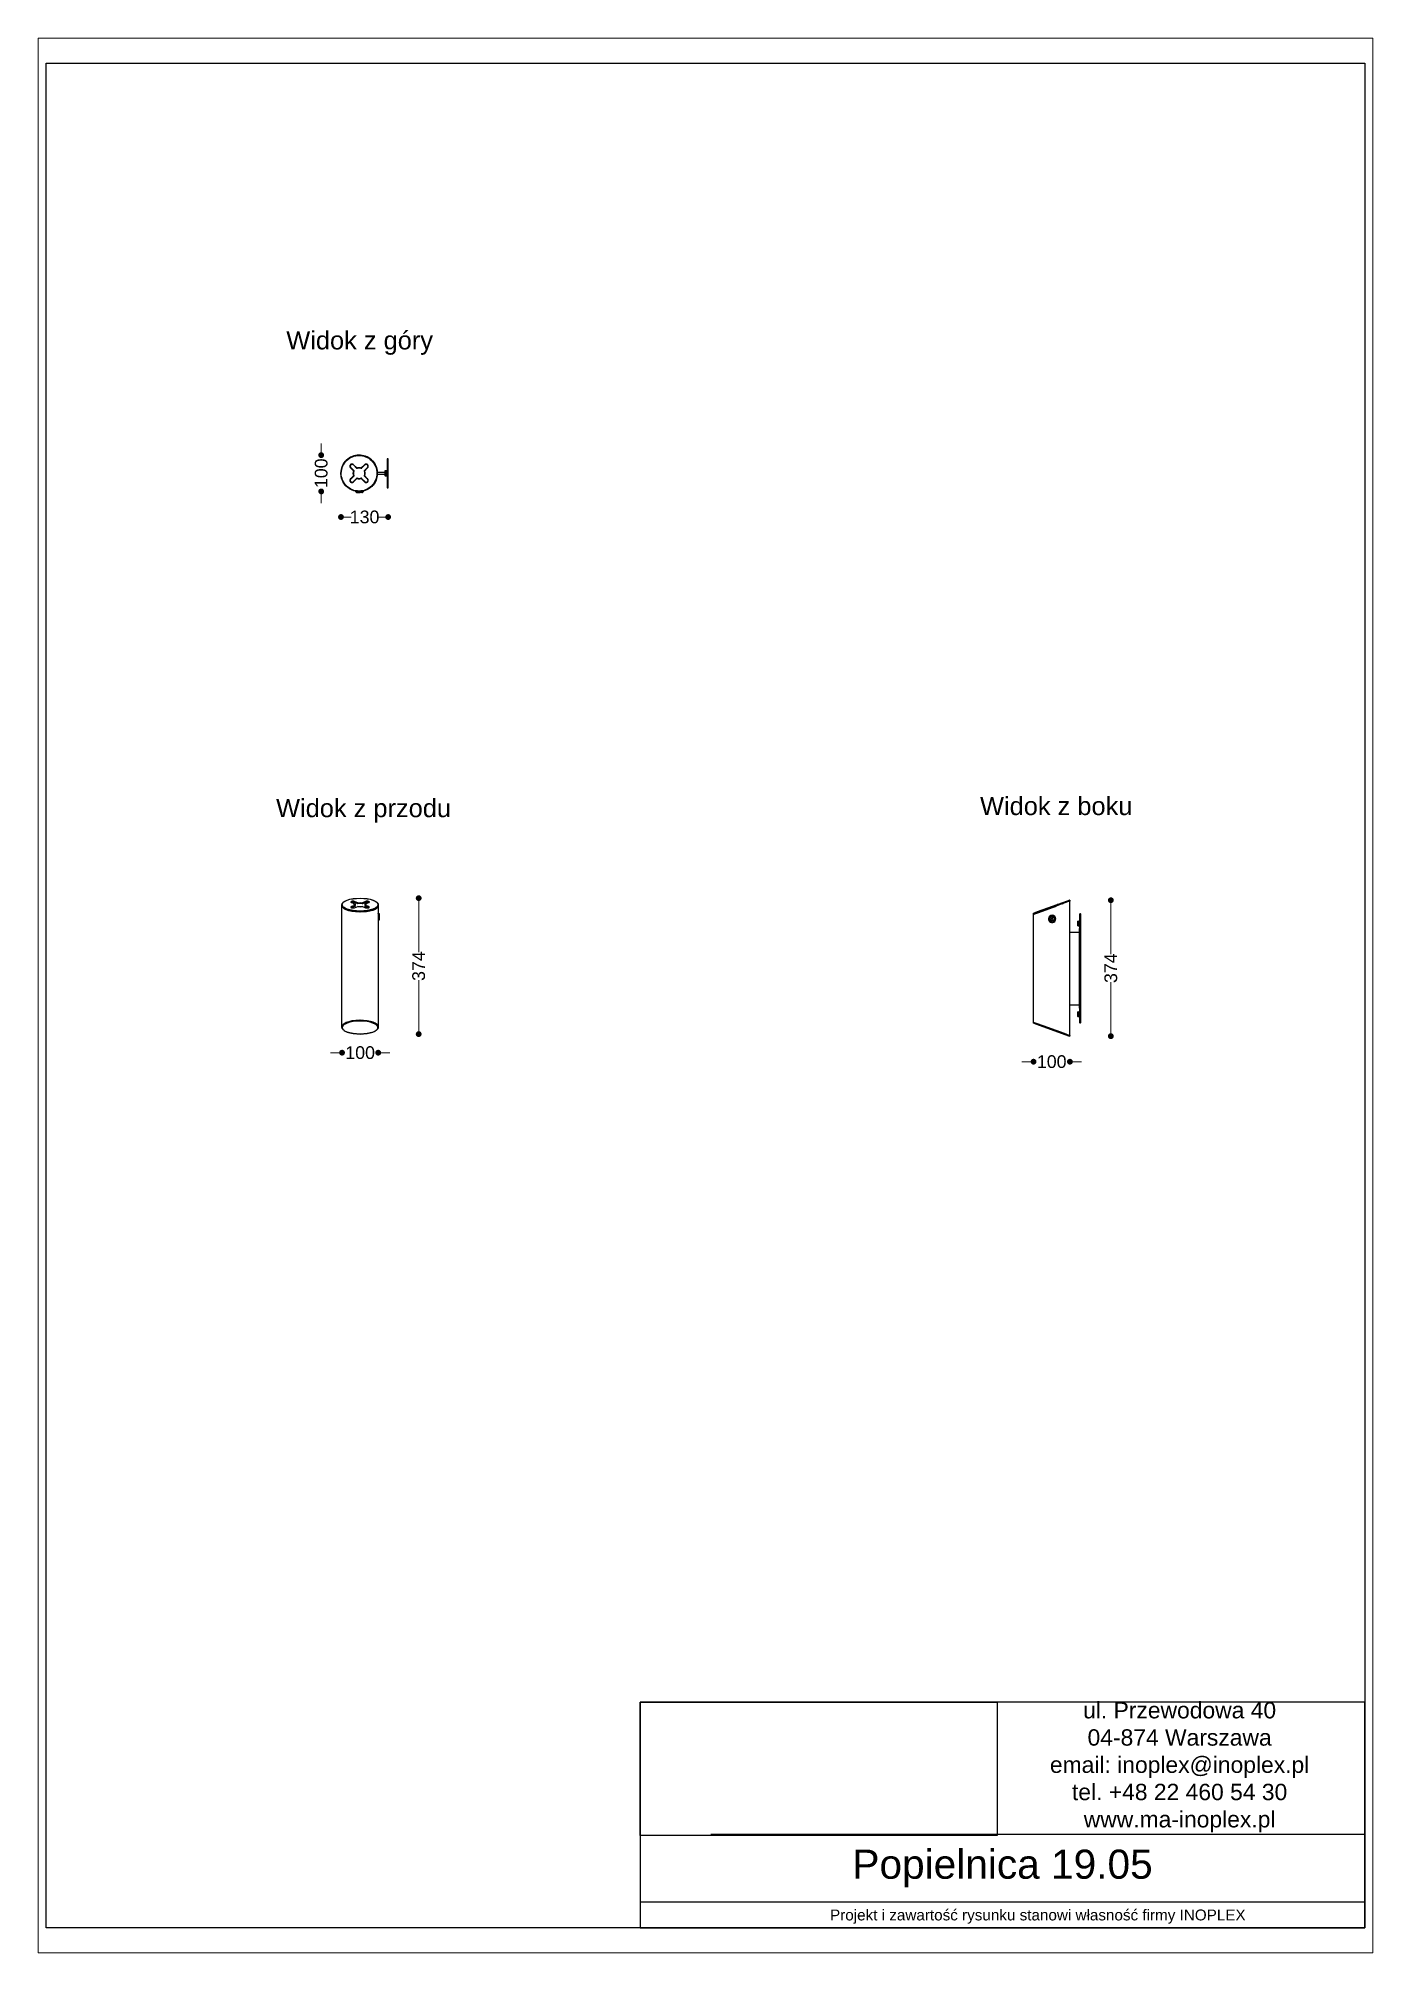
# Paper-space layout 'Układ1' of a CAD drawing. Header units: millimetres. Extents: x 1 to 201, y 2 to 289.
# The model-space entities are those that its viewports show. They can reach past a viewport. Long polylines and large blocks are cut down to what shows.
import ezdxf

# ---------------------------------------------------------------- set-up
doc = ezdxf.new("R2010")
doc.units = ezdxf.units.MM
doc.header["$LTSCALE"] = 3
doc.layers.add('Default', color=7, linetype='Continuous')
doc.styles.get("Standard").update_dxf_attribs({"font": 'arial.ttf'})
doc.dimstyles.new('MATEUSZ', dxfattribs={"dimtxt": 35, "dimasz": 16, "dimexe": 0.18, "dimexo": 0.0625, "dimgap": 0.09, "dimtad": 0, "dimdec": 0, "dimdsep": 46, "dimtxsty": 'Standard', "dimblk": 'DOT', "dimcen": 0.09, "dimse1": 1, "dimse2": 1, "dimadec": 0, "dimazin": 0, "dimtfac": 1, "dimtdec": 0, "dimtofl": 0, "dimtmove": 0, "dimatfit": 3, "dimfxl": 1, "dimtolj": 1, "dimtzin": 0, "dimlwd": 9, "dimlwe": 9, "dimarcsym": 0})
picture_1 = doc.add_image_def('image1.jpg', size_in_pixel=(1896, 709))

psp = doc.layouts.new('Układ1')

msp = doc.modelspace()

# ---------------------------------------------------------------- texts
for s, width, gutter_width, heights, insert, char_height, attachment_point in [('Widok z góry', 1167.306, 1, [0], (11027.2, 28946.6), 50, 1), ('Widok z przodu', 1167.306, 1, [0], (10999.1, 27659.3), 50, 1), ('Widok z boku', 1167.306, 1, [0], (12936, 27665), 50, 1), ('ul. Przewodowa 40\\P04-874 Warszawa\\Pemail: inoplex@inoplex.pl\\Ptel. +48 22 460 54 30\\Pwww.ma-inoplex.pl', 1019.877, 1, [432.7], (13485.1, 24994.8), 45, 5), ('Popielnica 19.05', 1993.625, 1, [0], (12997.9, 24715.8), 80, 5), ('Projekt i zawartość rysunku stanowi własność firmy INOPLEX ', 1800.088, 12.5, [70.5], (13095, 24583.6), 30, 5)]:
    msp.add_mtext_dynamic_manual_height_columns(s, width=width, gutter_width=gutter_width, heights=heights, dxfattribs=dict(insert=insert, char_height=char_height, attachment_point=attachment_point))

# ---------------------------------------------------------------- blocks, each defined once
blk = doc.blocks.new('_Dot')
at = {"color": 0, "linetype": 'ByBlock', "lineweight": -2}
blk.add_line((-0.5, 0), (-1, 0), dxfattribs=at)
at = {"color": 0, "linetype": 'ByBlock', "const_width": 0.5}
blk.add_lwpolyline([(-0.25, 0, 1), (0.25, 0, 1)], format="xyb", close=True, dxfattribs=at)
blk = doc.blocks.new('*D29')
at = {"color": 0, "lineweight": 9, "transparency": 16777216}
for p, q in [((11193.7, 28435.3), (11205.5, 28435.3)), ((11291.5, 28435.3), (11279.6, 28435.3))]:
    blk.add_line(p, q, dxfattribs=at)
at = {"layer": 'Defpoints', "color": 0, "transparency": 16777216}
for p in [(11307.5, 28555.6), (11177.7, 28555.3), (11307.5, 28435.3)]:
    blk.add_point(p, dxfattribs=at)
at = {"color": 0, "lineweight": 9, "transparency": 16777216, "xscale": 16, "yscale": 16, "zscale": 16, "rotation": 180}
blk.add_blockref('_Dot', (11177.7, 28435.3), dxfattribs=at)
at = {"color": 0, "lineweight": 9, "transparency": 16777216, "xscale": 16, "yscale": 16, "zscale": 16}
blk.add_blockref('_Dot', (11307.5, 28435.3), dxfattribs=at)
at = {"color": 0, "transparency": 16777216, "insert": (11242.6, 28435.3), "char_height": 35, "attachment_point": 5}
blk.add_mtext('\\A1;130', dxfattribs=at)
blk = doc.blocks.new('*D30')
at = {"color": 0, "lineweight": 9, "transparency": 16777216}
for p, q in [((11123.3, 28621.6), (11123.3, 28637.6)), ((11123.3, 28489.7), (11123.3, 28473.7))]:
    blk.add_line(p, q, dxfattribs=at)
at = {"layer": 'Defpoints', "color": 0, "transparency": 16777216}
for p in [(11227.5, 28605.6), (11123.3, 28505.7), (11227.5, 28505.7)]:
    blk.add_point(p, dxfattribs=at)
at = {"color": 0, "lineweight": 9, "transparency": 16777216, "xscale": 16, "yscale": 16, "zscale": 16}
for p, rotation in [((11123.3, 28605.6), 270), ((11123.3, 28505.7), 90)]:
    blk.add_blockref('_Dot', p, dxfattribs=dict(at, rotation=rotation))
at = {"color": 0, "transparency": 16777216, "insert": (11123.3, 28555.7), "char_height": 35, "attachment_point": 5, "rotation": 90}
blk.add_mtext('\\A1;100', dxfattribs=at)
blk = doc.blocks.new('*D31')
at = {"color": 0, "lineweight": 9, "transparency": 16777216}
for p, q in [((11164.6, 26961.1), (11148.6, 26961.1)), ((11296.2, 26961.1), (11312.2, 26961.1))]:
    blk.add_line(p, q, dxfattribs=at)
at = {"layer": 'Defpoints', "color": 0, "transparency": 16777216}
for p in [(11180.6, 27034.3), (11280.2, 27034.3), (11280.2, 26961.1)]:
    blk.add_point(p, dxfattribs=at)
at = {"color": 0, "lineweight": 9, "transparency": 16777216, "xscale": 16, "yscale": 16, "zscale": 16}
blk.add_blockref('_Dot', (11180.6, 26961.1), dxfattribs=at)
at = {"color": 0, "lineweight": 9, "transparency": 16777216, "xscale": 16, "yscale": 16, "zscale": 16, "rotation": 180}
blk.add_blockref('_Dot', (11280.2, 26961.1), dxfattribs=at)
at = {"color": 0, "transparency": 16777216, "insert": (11230.4, 26961.1), "char_height": 35, "attachment_point": 5}
blk.add_mtext('\\A1;100', dxfattribs=at)
blk = doc.blocks.new('*D32')
at = {"color": 0, "lineweight": 9, "transparency": 16777216}
for p, q in [((11391.5, 27370.4), (11391.5, 27238)), ((11391.5, 27028.3), (11391.5, 27160.7))]:
    blk.add_line(p, q, dxfattribs=at)
at = {"layer": 'Defpoints', "color": 0, "transparency": 16777216}
for p in [(11230.2, 27386.4), (11230.2, 27012.3), (11391.5, 27012.3)]:
    blk.add_point(p, dxfattribs=at)
at = {"color": 0, "lineweight": 9, "transparency": 16777216, "xscale": 16, "yscale": 16, "zscale": 16}
for p, rotation in [((11391.5, 27386.4), 90), ((11391.5, 27012.3), 270)]:
    blk.add_blockref('_Dot', p, dxfattribs=dict(at, rotation=rotation))
at = {"color": 0, "transparency": 16777216, "insert": (11391.5, 27199.4), "char_height": 35, "attachment_point": 5, "rotation": 90}
blk.add_mtext('\\A1;374', dxfattribs=at)
blk = doc.blocks.new('*D33')
at = {"color": 0, "lineweight": 9, "transparency": 16777216}
for p, q in [((13295.9, 27364.7), (13295.9, 27232.3)), ((13295.9, 27022.6), (13295.9, 27155))]:
    blk.add_line(p, q, dxfattribs=at)
at = {"layer": 'Defpoints', "color": 0, "transparency": 16777216}
for p in [(13182.3, 27380.7), (13182, 27006.6), (13295.9, 27006.6)]:
    blk.add_point(p, dxfattribs=at)
at = {"color": 0, "lineweight": 9, "transparency": 16777216, "xscale": 16, "yscale": 16, "zscale": 16}
for p, rotation in [((13295.9, 27380.7), 90), ((13295.9, 27006.6), 270)]:
    blk.add_blockref('_Dot', p, dxfattribs=dict(at, rotation=rotation))
at = {"color": 0, "transparency": 16777216, "insert": (13295.9, 27193.7), "char_height": 35, "attachment_point": 5, "rotation": 90}
blk.add_mtext('\\A1;374', dxfattribs=at)
blk = doc.blocks.new('*D34')
at = {"color": 0, "lineweight": 9, "transparency": 16777216}
for p, q in [((13067.2, 26936.3), (13051.2, 26936.3)), ((13199.3, 26936.3), (13215.3, 26936.3))]:
    blk.add_line(p, q, dxfattribs=at)
at = {"layer": 'Defpoints', "color": 0, "transparency": 16777216}
for p in [(13083.2, 27044.6), (13183.3, 27008.3), (13083.2, 26936.3)]:
    blk.add_point(p, dxfattribs=at)
at = {"color": 0, "lineweight": 9, "transparency": 16777216, "xscale": 16, "yscale": 16, "zscale": 16}
blk.add_blockref('_Dot', (13083.2, 26936.3), dxfattribs=at)
at = {"color": 0, "lineweight": 9, "transparency": 16777216, "xscale": 16, "yscale": 16, "zscale": 16, "rotation": 180}
blk.add_blockref('_Dot', (13183.3, 26936.3), dxfattribs=at)
at = {"color": 0, "transparency": 16777216, "insert": (13133.2, 26936.3), "char_height": 35, "attachment_point": 5}
blk.add_mtext('\\A1;100', dxfattribs=at)

# ---------------------------------------------------------------- dimensions: what is measured, and where the dimension line sits
for base, p1, p2, picture, middle in [((11123.3, 28505.7), (11227.5, 28605.6), (11227.5, 28505.7), '*D30', (11123.3, 28555.7)), ((11391.5, 27012.3), (11230.2, 27386.4), (11230.2, 27012.3), '*D32', (11391.5, 27199.4)), ((13295.9, 27006.6), (13182.3, 27380.7), (13182, 27006.6), '*D33', (13295.9, 27193.7))]:
    dim = msp.add_linear_dim(base=base, p1=p1, p2=p2, angle=90, dimstyle='MATEUSZ')
    dim.commit()
    dim.dimension.update_dxf_attribs({"geometry": picture, "text_midpoint": middle})
for base, p1, p2, picture, middle in [((11307.5, 28435.3), (11177.7, 28555.3), (11307.5, 28555.6), '*D29', (11242.6, 28435.3)), ((11280.2, 26961.1), (11180.6, 27034.3), (11280.2, 27034.3), '*D31', (11230.4, 26961.1)), ((13083.2, 26936.3), (13183.3, 27008.3), (13083.2, 27044.6), '*D34', (13133.2, 26936.3))]:
    dim = msp.add_linear_dim(base=base, p1=p1, p2=p2, dimstyle='MATEUSZ')
    dim.commit()
    dim.dimension.update_dxf_attribs({"geometry": picture, "text_midpoint": middle})

# ---------------------------------------------------------------- linework, layer by layer
for p, q in [((13995, 24809.6), (12194.9, 24809.6)), ((13994.7, 24623), (12001.1, 24623))]:
    msp.add_line(p, q)
for points in [[(10366.2, 24552.5), (10366.2, 29684.6), (13995, 29684.6), (13995, 24552.5)], [(12001.1, 24552.5), (13995, 24552.5), (13995, 25174.2), (12001.1, 25174.2)]]:
    msp.add_lwpolyline(points, close=True)
at = {"layer": 'Default'}
for p, q in [((11203.6, 28570.8), (11212.6, 28561.9)), ((11204.7, 28571.6), (11213.7, 28562.6)), ((11220.7, 28569.7), (11211.8, 28578.6)), ((11221.1, 28570.4), (11212.1, 28579.3)), ((11242.5, 28579.3), (11233.6, 28570.4)), ((11243.6, 28578.6), (11234.6, 28569.7)), ((11241.7, 28562.6), (11250.7, 28571.5)), ((11242.1, 28561.9), (11251, 28570.8)), ((11277.7, 28558.1), (11277.7, 28553.1)), ((11299.5, 28558.1), (11277.7, 28558.1)), ((11299.5, 28558.8), (11299.5, 28562.2)), ((11299.5, 28562.2), (11299.5, 28559.1)), ((11299.5, 28552.2), (11299.5, 28558.8)), ((11300.5, 28563.2), (11303.5, 28563.2)), ((11300.5, 28559.6), (11300.5, 28563.1)), ((11300.5, 28563.1), (11303.5, 28563.1)), ((11300.5, 28559.6), (11303.5, 28559.6)), ((11300.5, 28552.1), (11300.5, 28558.7)), ((11300.5, 28558.7), (11303.5, 28558.7)), ((11303.5, 28559.6), (11303.5, 28563.1)), ((11303.5, 28552.1), (11303.5, 28558.7)), ((11305.5, 28595.6), (11306.5, 28595.6)), ((11305.5, 28555.6), (11306.5, 28555.6)), ((11212.6, 28549.4), (11203.6, 28540.4)), ((11213.7, 28548.7), (11204.7, 28539.7)), ((11211.8, 28532.7), (11220.7, 28541.6)), ((11212.1, 28531.9), (11221.1, 28540.9)), ((11218.8, 28504.2), (11218.8, 28505.7)), ((11220.3, 28502.7), (11218.8, 28504.2)), ((11220.8, 28505.7), (11220.8, 28506.1)), ((11221.1, 28505.7), (11221.1, 28506.1)), ((11233.6, 28540.9), (11242.5, 28532)), ((11234.6, 28541.6), (11243.6, 28532.7)), ((11236.5, 28506.4), (11236.5, 28505.7)), ((11236.8, 28506.5), (11236.8, 28505.7)), ((11238.8, 28504.2), (11237.3, 28502.7)), ((11238.8, 28505.7), (11238.8, 28504.2)), ((11250.7, 28539.7), (11241.7, 28548.7)), ((11251, 28540.4), (11242.1, 28549.4)), ((11277.7, 28553.1), (11299.5, 28553.1)), ((11299.5, 28552.5), (11299.5, 28549)), ((11299.5, 28549), (11299.5, 28552.2)), ((11300.5, 28552.1), (11303.5, 28552.1)), ((11300.5, 28548.2), (11300.5, 28551.3)), ((11300.5, 28551.3), (11303.5, 28551.3)), ((11300.5, 28548.2), (11303.5, 28548.2)), ((11303.5, 28548), (11300.5, 28548)), ((11303.5, 28548.2), (11303.5, 28551.3)), ((11305.5, 28515.6), (11306.5, 28515.6)), ((11180.2, 27366.8), (11180.2, 27367.7)), ((11180.2, 27032.1), (11180.2, 27365.7)), ((11215.5, 27366.3), (11206.5, 27363.1)), ((11206.6, 27374.1), (11215.5, 27370.9)), ((11206.9, 27374.1), (11215.8, 27370.9)), ((11215.8, 27363.6), (11206.9, 27360.3)), ((11207.3, 27375.4), (11207.3, 27376.2)), ((11216.2, 27365.4), (11207.3, 27362.2)), ((11216.2, 27364.5), (11207.3, 27361.3)), ((11207.3, 27361.3), (11207.3, 27362.2)), ((11223.3, 27373), (11214.3, 27376.2)), ((11214.3, 27375.4), (11214.3, 27376.2)), ((11223.3, 27372.1), (11214.3, 27375.4)), ((11223.7, 27371.2), (11214.7, 27374.4)), ((11214.7, 27360), (11223.6, 27363.3)), ((11224, 27373.9), (11215, 27377.2)), ((11215, 27360), (11224, 27363.3)), ((11215.2, 27367.2), (11215.2, 27367.7)), ((11216.2, 27365.4), (11216.2, 27364.5)), ((11216.4, 27369.9), (11216.4, 27369.1)), ((11216.5, 27369.9), (11216.5, 27369.1)), ((11216.5, 27365.4), (11216.5, 27364.5)), ((11223.3, 27373), (11223.3, 27372.1)), ((11224.4, 27373), (11224.4, 27372.1)), ((11230.2, 27372.6), (11230.2, 27373.5)), ((11236.1, 27373), (11236.1, 27372.1)), ((11245.4, 27377.2), (11236.5, 27373.9)), ((11236.5, 27363.3), (11245.5, 27360)), ((11245.8, 27374.4), (11236.8, 27371.2)), ((11236.8, 27363.3), (11245.8, 27360)), ((11246.1, 27376.2), (11237.2, 27373)), ((11246.1, 27375.4), (11237.2, 27372.1)), ((11237.2, 27373), (11237.2, 27372.1)), ((11244, 27369.9), (11244, 27369.1)), ((11244, 27369.1), (11244, 27369.9)), ((11244, 27364.5), (11244, 27365.4)), ((11253.2, 27362.2), (11244.3, 27365.4)), ((11244.3, 27365.4), (11244.3, 27364.5)), ((11253.2, 27361.3), (11244.3, 27364.5)), ((11244.6, 27370.9), (11253.6, 27374.1)), ((11253.6, 27360.3), (11244.6, 27363.6)), ((11245, 27370.9), (11253.9, 27374.1)), ((11253.9, 27363.1), (11245, 27366.3)), ((11245.2, 27367.7), (11245.2, 27367.1)), ((11246.1, 27375.4), (11246.1, 27376.2)), ((11253.2, 27375.4), (11253.2, 27376.2)), ((11253.2, 27361.3), (11253.2, 27362.2)), ((11280.2, 27367.7), (11280.2, 27366.8)), ((11280.2, 27365.7), (11280.2, 27344.7)), ((11280.2, 27344.9), (11281.7, 27344.9)), ((11281.7, 27344.9), (11283.2, 27343.4)), ((13083.2, 27343.4), (13083.2, 27344.2)), ((13183.2, 27378.9), (13183.2, 27379.7)), ((13183.2, 27008.2), (13183.2, 27378.2)), ((11280.2, 27337), (11279.7, 27337)), ((11279.7, 27332.8), (11280.2, 27332.8)), ((11280.2, 27325), (11280.2, 27032.1)), ((11281.7, 27324.9), (11280.2, 27324.9)), ((11283.2, 27326.4), (11281.7, 27324.9)), ((13083.2, 27044.6), (13083.2, 27341.8)), ((13135.4, 27333.4), (13130.1, 27328.1)), ((13130.1, 27328.1), (13137.3, 27326.1)), ((13137.3, 27326.1), (13135.4, 27333.4)), ((13183.2, 27293.2), (13209.9, 27293.2)), ((13183.2, 27093.2), (13183.2, 27293.2)), ((13204.9, 27322.3), (13204.9, 27322.4)), ((13204.9, 27316.4), (13204.9, 27322.3)), ((13204.9, 27310.8), (13204.9, 27316.4)), ((13205.9, 27323.3), (13205.9, 27323.4)), ((13205.9, 27323.4), (13208.9, 27323.4)), ((13205.9, 27323.4), (13208.9, 27323.4)), ((13205.9, 27323.3), (13208.9, 27323.3)), ((13205.9, 27316.9), (13205.9, 27322.7)), ((13205.9, 27322.7), (13208.9, 27322.7)), ((13205.9, 27316.9), (13208.9, 27316.9)), ((13205.9, 27310.3), (13205.9, 27315.9)), ((13205.9, 27315.9), (13208.9, 27315.9)), ((13205.9, 27310.3), (13208.9, 27310.3)), ((13208.9, 27309.8), (13205.9, 27309.8)), ((13208.9, 27323.3), (13208.9, 27323.4)), ((13208.9, 27316.9), (13208.9, 27322.7)), ((13208.9, 27310.3), (13208.9, 27315.9)), ((13209.9, 27083.2), (13209.9, 27303.2)), ((13210.9, 27343.2), (13211.9, 27343.2)), ((13210.9, 27303.2), (13211.9, 27303.2)), ((13210.9, 27083.2), (13210.9, 27303.2)), ((13211.9, 27083.2), (13211.9, 27303.2)), ((13212.9, 27083.2), (13212.9, 27303.2)), ((13183.2, 27093.2), (13209.9, 27093.2)), ((13210.9, 27083.2), (13211.9, 27083.2)), ((11180.2, 27031.1), (11180.2, 27032.1)), ((11280.2, 27032.1), (11280.2, 27031.1)), ((13083.2, 27043.3), (13083.2, 27044.6)), ((13204.9, 27072.7), (13204.9, 27072.9)), ((13204.9, 27066.9), (13204.9, 27072.7)), ((13204.9, 27061.2), (13204.9, 27066.9)), ((13205.9, 27073.7), (13205.9, 27073.9)), ((13205.9, 27073.9), (13208.9, 27073.9)), ((13205.9, 27073.9), (13208.9, 27073.9)), ((13205.9, 27073.7), (13208.9, 27073.7)), ((13205.9, 27067.3), (13205.9, 27073.2)), ((13205.9, 27073.2), (13208.9, 27073.2)), ((13205.9, 27067.3), (13208.9, 27067.3)), ((13205.9, 27060.7), (13205.9, 27066.3)), ((13205.9, 27066.3), (13208.9, 27066.3)), ((13205.9, 27060.7), (13208.9, 27060.7)), ((13208.9, 27060.2), (13205.9, 27060.2)), ((13208.9, 27073.7), (13208.9, 27073.9)), ((13208.9, 27067.3), (13208.9, 27073.2)), ((13208.9, 27060.7), (13208.9, 27066.3)), ((13210.9, 27043.2), (13211.9, 27043.2)), ((13183.2, 27008.2), (13183.2, 27007.6))]:
    msp.add_line(p, q, dxfattribs=at)
for points in [[(11277.7, 28555.6, 0), (11277.4, 28550.5, 0), (11276.6, 28545.5, 0), (11275.3, 28540.5, 0), (11273.6, 28535.8, 0), (11271.3, 28531.3, 0), (11268.7, 28527, 0), (11265.6, 28523.1, 0), (11262.2, 28519.5, 0), (11258.5, 28516.3, 0), (11254.6, 28513.5, 0), (11250.4, 28511.1, 0), (11246.1, 28509.1, 0), (11241.6, 28507.6, 0), (11237, 28506.5, 0), (11232.3, 28505.9, 0), (11227.6, 28505.6, 0), (11222.8, 28505.9, 0), (11218, 28506.6, 0), (11213.3, 28507.7, 0), (11208.8, 28509.4, 0), (11204.4, 28511.4, 0), (11200.2, 28513.9, 0), (11196.3, 28516.7, 0), (11192.6, 28520, 0), (11189.3, 28523.6, 0), (11186.3, 28527.5, 0), (11183.8, 28531.7, 0), (11181.6, 28536.2, 0), (11179.9, 28540.9, 0), (11178.7, 28545.7, 0), (11177.9, 28550.6, 0), (11177.7, 28555.7, 0), (11177.9, 28560.8, 0), (11178.7, 28565.8, 0), (11180, 28570.8, 0), (11181.8, 28575.5, 0), (11184, 28580, 0), (11186.7, 28584.3, 0), (11189.7, 28588.2, 0), (11193.1, 28591.8, 0), (11196.8, 28595, 0), (11200.8, 28597.8, 0), (11204.9, 28600.2, 0), (11209.3, 28602.1, 0), (11213.8, 28603.7, 0), (11218.4, 28604.8, 0), (11223.1, 28605.4, 0), (11227.8, 28605.6, 0), (11232.6, 28605.4, 0), (11237.3, 28604.7, 0), (11242, 28603.5, 0), (11246.6, 28601.9, 0), (11251, 28599.9, 0), (11255.1, 28597.4, 0), (11259.1, 28594.6, 0), (11262.7, 28591.3, 0), (11266, 28587.7, 0), (11269, 28583.8, 0), (11271.6, 28579.6, 0), (11273.7, 28575.1, 0), (11275.4, 28570.4, 0), (11276.7, 28565.6, 0), (11277.4, 28560.6, 0)], [(11277.7, 28555.6, 0), (11277.4, 28550.6, 0), (11276.7, 28545.6, 0), (11275.4, 28540.7, 0), (11273.7, 28536, 0), (11271.5, 28531.5, 0), (11268.8, 28527.3, 0), (11265.8, 28523.3, 0), (11262.5, 28519.7, 0), (11258.8, 28516.5, 0), (11254.9, 28513.7, 0), (11250.7, 28511.3, 0), (11246.3, 28509.2, 0), (11241.8, 28507.7, 0), (11237.1, 28506.5, 0), (11232.4, 28505.9, 0), (11227.7, 28505.6, 0), (11222.9, 28505.9, 0), (11218.2, 28506.6, 0), (11213.6, 28507.7, 0), (11209, 28509.3, 0), (11204.7, 28511.3, 0), (11200.5, 28513.7, 0), (11196.5, 28516.5, 0), (11192.9, 28519.8, 0), (11189.5, 28523.3, 0), (11186.5, 28527.3, 0), (11183.9, 28531.5, 0), (11181.7, 28536, 0), (11180, 28540.7, 0), (11178.7, 28545.6, 0), (11177.9, 28550.6, 0), (11177.7, 28555.6, 0), (11177.9, 28560.7, 0), (11178.7, 28565.7, 0), (11180, 28570.6, 0), (11181.7, 28575.3, 0), (11183.9, 28579.8, 0), (11186.5, 28584, 0), (11189.5, 28588, 0), (11192.9, 28591.5, 0), (11196.5, 28594.8, 0), (11200.5, 28597.6, 0), (11204.7, 28600, 0), (11209, 28602, 0), (11213.6, 28603.6, 0), (11218.2, 28604.7, 0), (11222.9, 28605.4, 0), (11227.7, 28605.6, 0), (11232.4, 28605.4, 0), (11237.1, 28604.7, 0), (11241.8, 28603.6, 0), (11246.3, 28602, 0), (11250.7, 28600, 0), (11254.9, 28597.6, 0), (11258.8, 28594.8, 0), (11262.5, 28591.5, 0), (11265.8, 28588, 0), (11268.8, 28584, 0), (11271.5, 28579.8, 0), (11273.7, 28575.3, 0), (11275.4, 28570.6, 0), (11276.7, 28565.7, 0), (11277.4, 28560.7, 0)], [(11276.3, 28555.6, 0), (11276.1, 28550.7, 0), (11275.3, 28545.8, 0), (11274.1, 28541, 0), (11272.4, 28536.4, 0), (11270.2, 28532, 0), (11267.7, 28527.8, 0), (11264.7, 28524, 0), (11261.4, 28520.5, 0), (11257.8, 28517.3, 0), (11254, 28514.5, 0), (11249.9, 28512.1, 0), (11245.6, 28510.2, 0), (11241.2, 28508.6, 0), (11236.6, 28507.5, 0), (11232, 28506.9, 0), (11227.3, 28506.6, 0), (11222.7, 28506.9, 0), (11218, 28507.5, 0), (11213.5, 28508.6, 0), (11209.1, 28510.2, 0), (11204.8, 28512.1, 0), (11200.7, 28514.5, 0), (11196.8, 28517.3, 0), (11193.2, 28520.5, 0), (11189.9, 28524, 0), (11187, 28527.8, 0), (11184.4, 28532, 0), (11182.3, 28536.4, 0), (11180.6, 28541, 0), (11179.3, 28545.8, 0), (11178.6, 28550.7, 0), (11178.3, 28555.6, 0), (11178.6, 28560.6, 0), (11179.3, 28565.5, 0), (11180.6, 28570.3, 0), (11182.3, 28574.9, 0), (11184.4, 28579.3, 0), (11187, 28583.5, 0), (11189.9, 28587.3, 0), (11193.2, 28590.8, 0), (11196.8, 28594, 0), (11200.7, 28596.8, 0), (11204.8, 28599.1, 0), (11209.1, 28601.1, 0), (11213.5, 28602.7, 0), (11218.1, 28603.8, 0), (11222.7, 28604.4, 0), (11227.3, 28604.6, 0), (11232, 28604.4, 0), (11236.6, 28603.8, 0), (11241.2, 28602.7, 0), (11245.6, 28601.1, 0), (11249.9, 28599.1, 0), (11254, 28596.8, 0), (11257.8, 28594, 0), (11261.4, 28590.8, 0), (11264.7, 28587.3, 0), (11267.7, 28583.5, 0), (11270.2, 28579.3, 0), (11272.4, 28574.9, 0), (11274.1, 28570.3, 0), (11275.3, 28565.5, 0), (11276.1, 28560.6, 0)], [(11230.2, 27386.4, 0), (11249.5, 27384.9, 0), (11258, 27383.2, 0), (11265.4, 27381, 0), (11271.4, 27378.3, 0), (11273.7, 27376.8, 0), (11275.7, 27375.2, 0), (11277.2, 27373.6, 0), (11277.9, 27372.8, 0), (11278.3, 27372, 0), (11278.7, 27371.1, 0), (11279, 27370.3, 0), (11279.2, 27369.4, 0), (11279.2, 27368.6, 0), (11279.2, 27367.8, 0), (11279, 27366.9, 0), (11278.7, 27366.1, 0), (11278.3, 27365.2, 0), (11277.8, 27364.4, 0), (11277.2, 27363.6, 0), (11275.7, 27362, 0), (11273.7, 27360.4, 0), (11271.4, 27359, 0), (11265.4, 27356.2, 0), (11258, 27354, 0), (11249.5, 27352.3, 0), (11230.2, 27350.9, 0), (11211, 27352.3, 0), (11202.4, 27354, 0), (11195.1, 27356.2, 0), (11189.1, 27359, 0), (11186.7, 27360.4, 0), (11184.8, 27362, 0), (11183.2, 27363.6, 0), (11182.6, 27364.4, 0), (11182.1, 27365.2, 0), (11181.7, 27366.1, 0), (11181.5, 27366.9, 0), (11181.3, 27367.8, 0), (11181.2, 27368.6, 0), (11181.3, 27369.5, 0), (11181.5, 27370.3, 0), (11181.7, 27371.1, 0), (11182.1, 27372, 0), (11182.6, 27372.8, 0), (11183.2, 27373.6, 0), (11184.8, 27375.2, 0), (11186.7, 27376.8, 0), (11189.1, 27378.3, 0), (11195.1, 27381, 0), (11202.4, 27383.2, 0), (11211, 27384.9, 0)], [(13181.8, 27380.7, 0), (13181.8, 27380.7, 0), (13181.8, 27380.7, 0), (13181.8, 27380.7, 0), (13181.8, 27380.7, 0), (13181.8, 27380.7, 0), (13181.8, 27380.7, 0), (13181.8, 27380.7, 0), (13181.8, 27380.7, 0), (13181.8, 27380.7, 0), (13181.6, 27380.6, 0), (13180.5, 27380.2, 0), (13175.9, 27378.5, 0), (13092.8, 27348.4, 0), (13084.3, 27345.3, 0), (13083.8, 27345.2, 0), (13083.8, 27345.2, 0), (13083.8, 27345.2, 0), (13083.8, 27345.2, 0), (13083.8, 27345.2, 0), (13083.8, 27345.2, 0), (13083.8, 27345.2, 0), (13083.8, 27345.2, 0), (13083.8, 27345.2, 0), (13083.8, 27345.2, 0), (13083.8, 27345.2, 0), (13083.8, 27345.2, 0), (13083.8, 27345.2, 0), (13083.9, 27345.2, 0), (13084.8, 27345.5, 0), (13089, 27347, 0)], [(11230.2, 27012.4, 0), (11249.5, 27013.8, 0), (11258.1, 27015.5, 0), (11265.4, 27017.8, 0), (11271.4, 27020.5, 0), (11273.7, 27022, 0), (11275.7, 27023.6, 0), (11277.2, 27025.2, 0), (11277.9, 27026, 0), (11278.3, 27026.8, 0), (11278.7, 27027.7, 0), (11279, 27028.5, 0), (11279.2, 27029.4, 0), (11279.2, 27030.2, 0), (11279.2, 27031.1, 0), (11279, 27031.9, 0), (11278.7, 27032.7, 0), (11278.3, 27033.6, 0), (11277.8, 27034.4, 0), (11277.2, 27035.2, 0), (11275.7, 27036.9, 0), (11273.7, 27038.4, 0), (11271.4, 27039.9, 0), (11265.4, 27042.6, 0), (11258, 27044.9, 0), (11249.5, 27046.6, 0), (11230.2, 27048, 0), (11211, 27046.6, 0), (11202.4, 27044.9, 0), (11195, 27042.6, 0), (11189.1, 27039.9, 0), (11186.7, 27038.4, 0), (11184.8, 27036.8, 0), (11183.2, 27035.2, 0), (11182.6, 27034.4, 0), (11182.1, 27033.6, 0), (11181.7, 27032.7, 0), (11181.5, 27031.9, 0), (11181.3, 27031.1, 0), (11181.2, 27030.2, 0), (11181.3, 27029.4, 0), (11181.5, 27028.5, 0), (11181.7, 27027.7, 0), (11182.1, 27026.8, 0), (11182.6, 27026, 0), (11183.2, 27025.2, 0), (11184.8, 27023.6, 0), (11186.7, 27022, 0), (11189.1, 27020.5, 0), (11195, 27017.8, 0), (11202.4, 27015.5, 0), (11211, 27013.8, 0)], [(13181.8, 27006.7, 0), (13181.8, 27006.7, 0), (13181.8, 27006.7, 0), (13181.8, 27006.7, 0), (13181.8, 27006.7, 0), (13181.8, 27006.7, 0), (13181.8, 27006.7, 0), (13181.8, 27006.7, 0), (13181.8, 27006.7, 0), (13181.8, 27006.7, 0), (13181.6, 27006.8, 0), (13180.5, 27007.2, 0), (13175.9, 27008.8, 0), (13092.8, 27039.1, 0), (13084.3, 27042.2, 0), (13083.8, 27042.3, 0), (13083.8, 27042.3, 0), (13083.8, 27042.3, 0), (13083.8, 27042.3, 0), (13083.8, 27042.3, 0), (13083.8, 27042.3, 0), (13083.8, 27042.3, 0), (13083.8, 27042.3, 0), (13083.8, 27042.3, 0), (13083.8, 27042.3, 0), (13083.8, 27042.3, 0), (13083.8, 27042.3, 0), (13083.8, 27042.3, 0), (13083.9, 27042.3, 0), (13084.8, 27042, 0), (13089, 27040.5, 0)]]:
    msp.add_polyline3d(points, close=True, dxfattribs=at)
for points in [[(11220.8, 28506.1, 0), (11214, 28507.6, 0), (11207.4, 28509.9, 0), (11201.2, 28513.2, 0), (11195.5, 28517.3, 0), (11190.5, 28522.3, 0), (11186.1, 28527.9, 0), (11182.6, 28534.1, 0), (11179.9, 28540.8, 0), (11178.3, 28547.8, 0), (11177.7, 28555, 0), (11178.1, 28562.4, 0), (11179.7, 28569.6, 0), (11182.2, 28576.5, 0), (11185.7, 28582.8, 0), (11190, 28588.6, 0), (11195.1, 28593.6, 0), (11200.7, 28597.8, 0), (11206.8, 28601.1, 0), (11213.2, 28603.5, 0), (11219.9, 28605, 0), (11226.7, 28605.6, 0), (11233.6, 28605.3, 0), (11240.5, 28604, 0), (11247.1, 28601.7, 0), (11253.3, 28598.6, 0), (11259.1, 28594.5, 0), (11264.3, 28589.7, 0), (11268.7, 28584.2, 0), (11272.4, 28578.1, 0), (11275.1, 28571.4, 0), (11276.9, 28564.4, 0), (11277.6, 28557.3, 0)], [(11277.6, 28557.3, 0), (11277.2, 28562.3, 0), (11276.3, 28567.3, 0), (11274.9, 28572.1, 0), (11273, 28576.7, 0), (11270.7, 28581.1, 0), (11268, 28585.2, 0), (11264.9, 28589, 0), (11261.6, 28592.4, 0), (11257.9, 28595.5, 0), (11253.9, 28598.2, 0), (11249.8, 28600.5, 0), (11245.5, 28602.4, 0), (11241, 28603.8, 0), (11236.4, 28604.9, 0), (11231.8, 28605.5, 0), (11227.2, 28605.6, 0), (11222.4, 28605.4, 0), (11217.7, 28604.6, 0), (11213.1, 28603.5, 0), (11208.6, 28601.9, 0), (11204.2, 28599.8, 0), (11200.1, 28597.4, 0), (11196.2, 28594.5, 0), (11192.6, 28591.3, 0), (11189.3, 28587.7, 0), (11186.3, 28583.7, 0), (11183.8, 28579.5, 0), (11181.6, 28575.1, 0), (11179.9, 28570.5, 0), (11178.7, 28565.7, 0), (11177.9, 28560.8, 0), (11177.7, 28555.8, 0)], [(11220.8, 28506.1, 0), (11216.5, 28506.9, 0), (11212.3, 28508.1, 0), (11208.1, 28509.6, 0), (11204.2, 28511.5, 0), (11200.3, 28513.8, 0), (11196.7, 28516.4, 0), (11193.3, 28519.3, 0), (11190.2, 28522.5, 0), (11187.4, 28526, 0), (11184.9, 28529.8, 0), (11182.7, 28533.8, 0), (11180.9, 28538, 0), (11179.5, 28542.3, 0), (11178.5, 28546.7, 0), (11177.9, 28551.3, 0), (11177.7, 28555.8, 0)], [(11203.6, 28579.3, 0), (11203.3, 28578.9, 0), (11202.9, 28578.4, 0), (11202.6, 28577.9, 0), (11202.4, 28577.4, 0), (11202.2, 28576.8, 0), (11202, 28576.3, 0), (11201.9, 28575.7, 0), (11201.9, 28575.1, 0), (11201.9, 28574.5, 0), (11202, 28573.9, 0), (11202.2, 28573.3, 0), (11202.4, 28572.8, 0), (11202.6, 28572.2, 0), (11202.9, 28571.7, 0), (11203.3, 28571.3, 0), (11203.6, 28570.8, 0)], [(11204.7, 28578.6, 0), (11204.4, 28578.3, 0), (11204.1, 28577.9, 0), (11203.8, 28577.5, 0), (11203.6, 28577, 0), (11203.4, 28576.6, 0), (11203.3, 28576.1, 0), (11203.3, 28575.6, 0), (11203.2, 28575.1, 0), (11203.3, 28574.6, 0), (11203.3, 28574.1, 0), (11203.4, 28573.6, 0), (11203.6, 28573.2, 0), (11203.8, 28572.7, 0), (11204.1, 28572.3, 0), (11204.4, 28571.9, 0), (11204.7, 28571.6, 0)], [(11212.1, 28579.3, 0), (11211.7, 28579.7, 0), (11211.2, 28580.1, 0), (11210.7, 28580.4, 0), (11210.2, 28580.6, 0), (11209.6, 28580.8, 0), (11209, 28581, 0), (11208.5, 28581.1, 0), (11207.9, 28581.1, 0), (11207.3, 28581.1, 0), (11206.7, 28581, 0), (11206.2, 28580.8, 0), (11205.6, 28580.6, 0), (11205.1, 28580.4, 0), (11204.6, 28580.1, 0), (11204.1, 28579.7, 0), (11203.6, 28579.3, 0)], [(11204.7, 28578.6, 0), (11204.7, 28578.6, 0), (11204.7, 28578.6, 0), (11204.7, 28578.6, 0), (11204.7, 28578.6, 0), (11204.7, 28578.6, 0), (11204.7, 28578.6, 0), (11204.6, 28578.6, 0), (11204.6, 28578.6, 0), (11204.6, 28578.6, 0), (11204.5, 28578.6, 0), (11204.5, 28578.6, 0), (11204.3, 28578.7, 0), (11204.2, 28578.8, 0), (11204, 28579, 0), (11203.6, 28579.3, 0)], [(11204.7, 28571.6, 0), (11204.7, 28571.6, 0), (11204.7, 28571.6, 0), (11204.7, 28571.6, 0), (11204.7, 28571.6, 0), (11204.7, 28571.6, 0), (11204.6, 28571.6, 0), (11204.6, 28571.6, 0), (11204.6, 28571.6, 0), (11204.6, 28571.6, 0), (11204.5, 28571.5, 0), (11204.4, 28571.5, 0), (11204.2, 28571.4, 0), (11204.1, 28571.3, 0), (11203.6, 28570.8, 0)], [(11211.8, 28578.6, 0), (11211.4, 28579, 0), (11211, 28579.3, 0), (11210.6, 28579.5, 0), (11210.1, 28579.7, 0), (11209.7, 28579.9, 0), (11209.2, 28580, 0), (11208.7, 28580.1, 0), (11208.2, 28580.1, 0), (11207.7, 28580.1, 0), (11207.3, 28580, 0), (11206.8, 28579.9, 0), (11206.3, 28579.7, 0), (11205.9, 28579.5, 0), (11205.5, 28579.3, 0), (11205.1, 28579, 0), (11204.7, 28578.6, 0)], [(11212.6, 28549.4, 0), (11212.1, 28550.9, 0), (11211.7, 28552.4, 0), (11211.4, 28554, 0), (11211.3, 28555.6, 0), (11211.4, 28557.3, 0), (11211.7, 28558.8, 0), (11212.1, 28560.4, 0), (11212.6, 28561.9, 0)], [(11211.8, 28578.6, 0), (11211.8, 28578.6, 0), (11211.8, 28578.6, 0), (11211.7, 28578.7, 0), (11211.7, 28578.7, 0), (11211.7, 28578.7, 0), (11211.7, 28578.7, 0), (11211.7, 28578.7, 0), (11211.8, 28578.8, 0), (11211.8, 28578.8, 0), (11211.8, 28578.9, 0), (11211.9, 28579.1, 0), (11212.1, 28579.3, 0)], [(11212.6, 28561.9, 0), (11212.9, 28562.2, 0), (11213.2, 28562.5, 0), (11213.4, 28562.5, 0), (11213.4, 28562.6, 0), (11213.5, 28562.6, 0), (11213.6, 28562.6, 0), (11213.6, 28562.6, 0), (11213.6, 28562.6, 0), (11213.6, 28562.6, 0), (11213.6, 28562.6, 0), (11213.6, 28562.6, 0), (11213.6, 28562.6, 0), (11213.6, 28562.6, 0), (11213.6, 28562.6, 0), (11213.7, 28562.6, 0)], [(11213.9, 28561.5, 0), (11213.9, 28561.5, 0), (11213.9, 28561.5, 0), (11213.9, 28561.5, 0), (11213.9, 28561.5, 0), (11213.9, 28561.5, 0), (11213.9, 28561.5, 0), (11213.8, 28561.5, 0), (11213.8, 28561.5, 0), (11213.8, 28561.5, 0), (11213.8, 28561.5, 0), (11213.7, 28561.5, 0), (11213.6, 28561.5, 0), (11213.2, 28561.6, 0), (11212.6, 28561.9, 0)], [(11213.9, 28549.8, 0), (11213.4, 28551.2, 0), (11213, 28552.6, 0), (11212.8, 28554.1, 0), (11212.7, 28555.6, 0), (11212.8, 28557.2, 0), (11213, 28558.6, 0), (11213.4, 28560.1, 0), (11213.9, 28561.5, 0)], [(11220.7, 28569.7, 0), (11220.7, 28569.7, 0), (11220.7, 28569.7, 0), (11220.7, 28569.7, 0), (11220.7, 28569.7, 0), (11220.7, 28569.7, 0), (11220.7, 28569.7, 0), (11220.7, 28569.8, 0), (11220.7, 28569.8, 0), (11220.7, 28569.8, 0), (11220.8, 28569.9, 0), (11220.9, 28570.1, 0), (11221.1, 28570.4, 0)], [(11221.1, 28570.4, 0), (11222.6, 28570.9, 0), (11224.2, 28571.3, 0), (11225.7, 28571.6, 0), (11227.3, 28571.6, 0), (11228.9, 28571.6, 0), (11230.5, 28571.3, 0), (11232.1, 28570.9, 0), (11233.6, 28570.4, 0)], [(11221.1, 28570.4, 0), (11221.3, 28570, 0), (11221.4, 28569.8, 0), (11221.5, 28569.7, 0), (11221.6, 28569.6, 0), (11221.6, 28569.5, 0), (11221.7, 28569.5, 0), (11221.7, 28569.5, 0), (11221.7, 28569.5, 0), (11221.8, 28569.4, 0), (11221.8, 28569.4, 0), (11221.8, 28569.4, 0), (11221.8, 28569.4, 0), (11221.8, 28569.5, 0)], [(11221.8, 28569.5, 0), (11223.2, 28570, 0), (11224.7, 28570.3, 0), (11226.2, 28570.6, 0), (11227.7, 28570.6, 0), (11229.2, 28570.6, 0), (11230.7, 28570.3, 0), (11232.1, 28570, 0), (11233.5, 28569.5, 0)], [(11233.5, 28569.5, 0), (11233.5, 28569.5, 0), (11233.5, 28569.5, 0), (11233.5, 28569.5, 0), (11233.5, 28569.5, 0), (11233.5, 28569.5, 0), (11233.5, 28569.5, 0), (11233.5, 28569.5, 0), (11233.5, 28569.6, 0), (11233.4, 28569.6, 0), (11233.4, 28569.8, 0), (11233.5, 28569.9, 0), (11233.5, 28570.1, 0), (11233.6, 28570.4, 0)], [(11233.6, 28570.4, 0), (11233.9, 28570.1, 0), (11234.2, 28569.8, 0), (11234.4, 28569.7, 0), (11234.4, 28569.7, 0), (11234.5, 28569.7, 0), (11234.5, 28569.6, 0), (11234.6, 28569.6, 0), (11234.6, 28569.6, 0), (11234.6, 28569.6, 0), (11234.6, 28569.6, 0), (11234.6, 28569.6, 0), (11234.6, 28569.7, 0), (11234.6, 28569.7, 0), (11234.6, 28569.7, 0), (11234.6, 28569.7, 0)], [(11242.1, 28561.9, 0), (11241.6, 28561.6, 0), (11241.6, 28561.6, 0), (11241.5, 28561.5, 0), (11241.5, 28561.5, 0), (11241.5, 28561.5, 0), (11241.5, 28561.5, 0), (11241.5, 28561.5, 0), (11241.5, 28561.5, 0), (11241.5, 28561.5, 0), (11241.5, 28561.5, 0), (11241.5, 28561.5, 0), (11241.5, 28561.5, 0), (11241.5, 28561.5, 0)], [(11241.5, 28561.5, 0), (11242, 28560.1, 0), (11242.4, 28558.6, 0), (11242.6, 28557.1, 0), (11242.7, 28555.6, 0)], [(11242.7, 28555.6, 0), (11242.6, 28554.1, 0), (11242.4, 28552.6, 0), (11242, 28551.2, 0), (11241.5, 28549.8, 0)], [(11241.7, 28562.6, 0), (11241.7, 28562.6, 0), (11241.7, 28562.6, 0), (11241.7, 28562.6, 0), (11241.7, 28562.6, 0), (11241.7, 28562.5, 0), (11241.7, 28562.5, 0), (11241.7, 28562.5, 0), (11241.7, 28562.5, 0), (11241.7, 28562.4, 0), (11241.7, 28562.3, 0), (11241.9, 28562.1, 0), (11242.1, 28561.9, 0)], [(11242.1, 28561.9, 0), (11242.6, 28560.4, 0), (11243, 28558.8, 0), (11243.3, 28557.2, 0), (11243.3, 28555.6, 0)], [(11243.3, 28555.6, 0), (11243.3, 28554, 0), (11243, 28552.4, 0), (11242.6, 28550.9, 0), (11242.1, 28549.4, 0)], [(11251, 28579.3, 0), (11250.6, 28579.7, 0), (11250.1, 28580.1, 0), (11249.6, 28580.4, 0), (11249.1, 28580.6, 0), (11248.5, 28580.8, 0), (11247.9, 28581, 0), (11247.4, 28581, 0), (11246.8, 28581.1, 0), (11246.2, 28581, 0), (11245.6, 28581, 0), (11245.1, 28580.8, 0), (11244.5, 28580.6, 0), (11244, 28580.4, 0), (11243.5, 28580.1, 0), (11243, 28579.7, 0), (11242.5, 28579.3, 0)], [(11243.6, 28578.6, 0), (11243.6, 28578.6, 0), (11243.6, 28578.6, 0), (11243.6, 28578.6, 0), (11243.6, 28578.6, 0), (11243.6, 28578.6, 0), (11243.5, 28578.6, 0), (11243.5, 28578.6, 0), (11243.5, 28578.6, 0), (11243.5, 28578.6, 0), (11243.4, 28578.6, 0), (11243.3, 28578.7, 0), (11243.1, 28578.8, 0), (11243, 28578.9, 0), (11242.5, 28579.3, 0)], [(11242.7, 28555.6, 0), (11242.7, 28555.6, 0), (11242.7, 28555.6, 0), (11242.7, 28555.6, 0), (11242.7, 28555.6, 0), (11242.7, 28555.6, 0), (11242.7, 28555.6, 0), (11242.7, 28555.6, 0), (11242.7, 28555.6, 0), (11242.7, 28555.6, 0), (11242.7, 28555.6, 0), (11242.7, 28555.6, 0), (11242.7, 28555.6, 0), (11242.7, 28555.6, 0), (11242.7, 28555.6, 0), (11242.7, 28555.6, 0), (11242.8, 28555.6, 0), (11243.3, 28555.6, 0)], [(11250.7, 28578.6, 0), (11250.3, 28578.9, 0), (11249.9, 28579.2, 0), (11249.5, 28579.5, 0), (11249, 28579.7, 0), (11248.6, 28579.9, 0), (11248.1, 28580, 0), (11247.6, 28580.1, 0), (11247.1, 28580.1, 0), (11246.6, 28580.1, 0), (11246.2, 28580, 0), (11245.7, 28579.9, 0), (11245.2, 28579.7, 0), (11244.8, 28579.5, 0), (11244.4, 28579.2, 0), (11244, 28578.9, 0), (11243.6, 28578.6, 0)], [(11250.7, 28578.6, 0), (11250.7, 28578.6, 0), (11250.6, 28578.6, 0), (11250.6, 28578.6, 0), (11250.6, 28578.7, 0), (11250.6, 28578.7, 0), (11250.6, 28578.7, 0), (11250.6, 28578.7, 0), (11250.6, 28578.7, 0), (11250.7, 28578.8, 0), (11250.7, 28578.9, 0), (11250.8, 28579.1, 0), (11251, 28579.3, 0)], [(11250.7, 28571.5, 0), (11250.7, 28571.5, 0), (11250.6, 28571.5, 0), (11250.6, 28571.5, 0), (11250.6, 28571.5, 0), (11250.6, 28571.5, 0), (11250.6, 28571.5, 0), (11250.6, 28571.5, 0), (11250.6, 28571.4, 0), (11250.7, 28571.4, 0), (11250.7, 28571.3, 0), (11250.8, 28571.1, 0), (11251, 28570.8, 0)], [(11250.7, 28571.5, 0), (11251, 28571.9, 0), (11251.3, 28572.3, 0), (11251.5, 28572.7, 0), (11251.7, 28573.1, 0), (11251.9, 28573.6, 0), (11252, 28574.1, 0), (11252.1, 28574.6, 0), (11252.1, 28575.1, 0), (11252.1, 28575.6, 0), (11252, 28576.1, 0), (11251.9, 28576.5, 0), (11251.7, 28577, 0), (11251.5, 28577.5, 0), (11251.3, 28577.9, 0), (11251, 28578.3, 0), (11250.7, 28578.6, 0)], [(11251, 28570.8, 0), (11251.4, 28571.3, 0), (11251.8, 28571.7, 0), (11252.1, 28572.2, 0), (11252.3, 28572.8, 0), (11252.5, 28573.3, 0), (11252.7, 28573.9, 0), (11252.8, 28574.5, 0), (11252.8, 28575.1, 0), (11252.8, 28575.7, 0), (11252.7, 28576.3, 0), (11252.5, 28576.8, 0), (11252.3, 28577.4, 0), (11252.1, 28577.9, 0), (11251.8, 28578.4, 0), (11251.4, 28578.9, 0), (11251, 28579.3, 0)], [(11299.5, 28562.2, 0), (11299.5, 28562.3, 0), (11299.5, 28562.4, 0), (11299.5, 28562.5, 0), (11299.5, 28562.6, 0), (11299.6, 28562.7, 0), (11299.6, 28562.8, 0), (11299.7, 28562.9, 0), (11299.7, 28562.9, 0), (11299.8, 28563, 0), (11299.9, 28563.1, 0), (11300, 28563.1, 0), (11300.1, 28563.2, 0), (11300.1, 28563.2, 0), (11300.2, 28563.2, 0), (11300.4, 28563.2, 0), (11300.5, 28563.2, 0)], [(11300.5, 28563.1, 0), (11300.3, 28563.1, 0), (11300.1, 28563, 0), (11300, 28563, 0), (11299.9, 28563, 0), (11299.8, 28562.9, 0), (11299.7, 28562.8, 0), (11299.7, 28562.8, 0), (11299.6, 28562.7, 0), (11299.6, 28562.6, 0), (11299.5, 28562.6, 0), (11299.5, 28562.5, 0), (11299.5, 28562.4, 0), (11299.5, 28562.3, 0), (11299.5, 28562.2, 0)], [(11299.5, 28562.2, 0), (11299.5, 28562.3, 0), (11299.5, 28562.4, 0)], [(11299.5, 28558.8, 0), (11299.5, 28558.9, 0), (11299.5, 28558.9, 0), (11299.5, 28559, 0), (11299.5, 28559.1, 0), (11299.6, 28559.2, 0), (11299.6, 28559.2, 0), (11299.7, 28559.3, 0), (11299.7, 28559.4, 0), (11299.8, 28559.4, 0), (11299.9, 28559.5, 0), (11300, 28559.5, 0), (11300.1, 28559.6, 0), (11300.3, 28559.6, 0), (11300.5, 28559.6, 0)], [(11300.5, 28558.7, 0), (11299.7, 28558.8, 0), (11299.5, 28558.8, 0), (11299.5, 28558.8, 0), (11299.5, 28558.8, 0), (11299.5, 28558.8, 0), (11299.5, 28558.8, 0), (11299.5, 28558.8, 0), (11299.5, 28558.8, 0), (11299.5, 28558.8, 0), (11299.5, 28558.8, 0), (11299.5, 28558.8, 0), (11299.5, 28558.8, 0), (11299.5, 28558.8, 0), (11299.5, 28558.8, 0), (11299.5, 28558.8, 0)], [(11300.5, 28559.6, 0), (11300.5, 28558.7, 0)], [(11303.5, 28563.1, 0), (11303.5, 28563.2, 0), (11303.5, 28563.2, 0), (11303.5, 28563.2, 0), (11303.5, 28563.2, 0), (11303.5, 28563.2, 0), (11303.5, 28563.2, 0), (11303.5, 28563.2, 0), (11303.5, 28563.2, 0), (11303.5, 28563.2, 0), (11303.5, 28563.2, 0), (11303.5, 28563.2, 0), (11303.5, 28563.2, 0), (11303.5, 28563.2, 0), (11303.5, 28563.2, 0), (11303.5, 28563.2, 0), (11303.5, 28563.2, 0), (11303.5, 28563.2, 0), (11303.5, 28563.2, 0), (11303.5, 28563.2, 0), (11303.5, 28563.2, 0), (11303.5, 28563.2, 0), (11303.5, 28563.2, 0), (11303.5, 28563.2, 0), (11303.5, 28563.2, 0), (11303.5, 28563.1, 0)], [(11303.5, 28563.2, 0), (11303.6, 28563.2, 0), (11303.7, 28563.2, 0), (11303.8, 28563.2, 0), (11303.9, 28563.2, 0), (11303.9, 28563.1, 0), (11304, 28563.1, 0), (11304.1, 28563, 0), (11304.2, 28562.9, 0), (11304.2, 28562.9, 0), (11304.3, 28562.8, 0), (11304.3, 28562.7, 0), (11304.4, 28562.6, 0), (11304.4, 28562.5, 0), (11304.4, 28562.4, 0), (11304.5, 28562.3, 0), (11304.5, 28562.2, 0)], [(11304.5, 28562.2, 0), (11304.5, 28562.3, 0), (11304.4, 28562.4, 0), (11304.4, 28562.5, 0), (11304.4, 28562.6, 0), (11304.3, 28562.6, 0), (11304.3, 28562.7, 0), (11304.2, 28562.8, 0), (11304.2, 28562.8, 0), (11304.1, 28562.9, 0), (11304, 28563, 0), (11303.9, 28563, 0), (11303.8, 28563, 0), (11303.6, 28563.1, 0), (11303.5, 28563.1, 0)], [(11303.5, 28558.7, 0), (11303.5, 28559.6, 0)], [(11303.5, 28559.6, 0), (11303.6, 28559.6, 0), (11303.8, 28559.6, 0), (11303.9, 28559.5, 0), (11304, 28559.5, 0), (11304.1, 28559.4, 0), (11304.2, 28559.4, 0), (11304.2, 28559.3, 0), (11304.3, 28559.2, 0), (11304.3, 28559.2, 0), (11304.4, 28559.1, 0), (11304.4, 28559, 0), (11304.4, 28558.9, 0), (11304.5, 28558.9, 0), (11304.5, 28558.8, 0)], [(11304.5, 28558.8, 0), (11304.5, 28558.8, 0), (11304.5, 28558.8, 0), (11304.5, 28558.8, 0), (11304.5, 28558.8, 0), (11304.5, 28558.8, 0), (11304.5, 28558.8, 0), (11304.5, 28558.8, 0), (11304.5, 28558.8, 0), (11304.5, 28558.8, 0), (11304.5, 28558.8, 0), (11304.5, 28558.8, 0), (11304.4, 28558.8, 0), (11304.4, 28558.8, 0), (11304.3, 28558.8, 0), (11303.5, 28558.7, 0)], [(11304.5, 28594.6, 0), (11304.5, 28594.6, 0), (11304.5, 28594.6, 0), (11304.5, 28594.6, 0), (11304.5, 28594.6, 0), (11304.5, 28594.6, 0), (11304.5, 28594.6, 0), (11304.5, 28594.6, 0), (11304.5, 28594.6, 0), (11304.5, 28594.6, 0), (11304.5, 28594.6, 0), (11304.5, 28594.6, 0), (11304.5, 28594.6, 0), (11304.5, 28594.6, 0), (11304.5, 28594.4, 0), (11304.5, 28593.5, 0), (11304.5, 28589.8, 0), (11304.5, 28555.6, 0)], [(11304.5, 28555.6, 0), (11304.5, 28528.1, 0), (11304.5, 28519.4, 0), (11304.5, 28517.3, 0), (11304.5, 28516.8, 0), (11304.5, 28516.7, 0), (11304.5, 28516.6, 0), (11304.5, 28516.6, 0), (11304.5, 28516.6, 0), (11304.5, 28516.6, 0), (11304.5, 28516.6, 0), (11304.5, 28516.6, 0), (11304.5, 28516.6, 0), (11304.5, 28516.6, 0), (11304.5, 28516.6, 0), (11304.5, 28516.6, 0), (11304.5, 28516.6, 0), (11304.5, 28516.6, 0), (11304.5, 28516.6, 0)], [(11305.5, 28555.6, 0), (11304.5, 28555.6, 0)], [(11305.5, 28595.6, 0), (11305.5, 28595.6, 0), (11305.5, 28595.6, 0), (11305.5, 28595.6, 0), (11305.5, 28595.6, 0), (11305.5, 28595.6, 0), (11305.5, 28595.6, 0), (11305.5, 28595.6, 0), (11305.5, 28595.6, 0), (11305.5, 28595.6, 0), (11305.5, 28595.6, 0), (11305.5, 28595.6, 0), (11305.5, 28595.6, 0), (11305.5, 28595.6, 0), (11305.5, 28595.4, 0), (11305.5, 28594.5, 0), (11305.5, 28590.7, 0), (11305.5, 28555.6, 0)], [(11305.5, 28555.6, 0), (11305.5, 28527.4, 0), (11305.5, 28518.4, 0), (11305.5, 28516.3, 0), (11305.5, 28515.8, 0), (11305.5, 28515.7, 0), (11305.5, 28515.6, 0), (11305.5, 28515.6, 0), (11305.5, 28515.6, 0), (11305.5, 28515.6, 0), (11305.5, 28515.6, 0), (11305.5, 28515.6, 0), (11305.5, 28515.6, 0), (11305.5, 28515.6, 0), (11305.5, 28515.6, 0), (11305.5, 28515.6, 0), (11305.5, 28515.6, 0), (11305.5, 28515.6, 0), (11305.5, 28515.6, 0)], [(11306.5, 28555.6, 0), (11306.5, 28595.6, 0)], [(11306.5, 28555.6, 0), (11307.5, 28555.6, 0)], [(11306.5, 28515.6, 0), (11306.5, 28515.6, 0), (11306.5, 28515.6, 0), (11306.5, 28515.6, 0), (11306.5, 28515.6, 0), (11306.5, 28515.6, 0), (11306.5, 28515.6, 0), (11306.5, 28515.6, 0), (11306.5, 28515.6, 0), (11306.5, 28515.6, 0), (11306.5, 28515.6, 0), (11306.5, 28515.6, 0), (11306.5, 28515.7, 0), (11306.5, 28515.7, 0), (11306.5, 28515.9, 0), (11306.5, 28516.8, 0), (11306.5, 28520.6, 0), (11306.5, 28555.6, 0)], [(11307.4, 28561.3, 0), (11307.4, 28561.5, 0), (11307.5, 28561.6, 0)], [(11307.5, 28555.6, 0), (11307.5, 28594.6, 0)], [(11307.5, 28516.6, 0), (11307.5, 28516.6, 0), (11307.5, 28516.6, 0), (11307.5, 28516.6, 0), (11307.5, 28516.6, 0), (11307.5, 28516.6, 0), (11307.5, 28516.6, 0), (11307.5, 28516.6, 0), (11307.5, 28516.6, 0), (11307.5, 28516.6, 0), (11307.5, 28516.6, 0), (11307.5, 28516.6, 0), (11307.5, 28516.7, 0), (11307.5, 28516.7, 0), (11307.5, 28516.9, 0), (11307.5, 28517.8, 0), (11307.5, 28521.4, 0), (11307.5, 28555.6, 0)], [(11203.6, 28540.4, 0), (11203.3, 28540, 0), (11202.9, 28539.5, 0), (11202.6, 28539, 0), (11202.4, 28538.5, 0), (11202.2, 28537.9, 0), (11202, 28537.4, 0), (11201.9, 28536.8, 0), (11201.9, 28536.2, 0), (11201.9, 28535.6, 0), (11202, 28535, 0), (11202.2, 28534.4, 0), (11202.4, 28533.9, 0), (11202.6, 28533.3, 0), (11202.9, 28532.8, 0), (11203.3, 28532.4, 0), (11203.6, 28531.9, 0)], [(11204.7, 28539.7, 0), (11204.4, 28539.4, 0), (11204.1, 28539, 0), (11203.8, 28538.6, 0), (11203.6, 28538.1, 0), (11203.4, 28537.7, 0), (11203.3, 28537.2, 0), (11203.3, 28536.7, 0), (11203.2, 28536.2, 0), (11203.3, 28535.7, 0), (11203.3, 28535.2, 0), (11203.4, 28534.7, 0), (11203.6, 28534.3, 0), (11203.8, 28533.8, 0), (11204.1, 28533.4, 0), (11204.4, 28533, 0), (11204.7, 28532.7, 0)], [(11204.7, 28539.7, 0), (11204.7, 28539.7, 0), (11204.7, 28539.7, 0), (11204.7, 28539.7, 0), (11204.7, 28539.7, 0), (11204.7, 28539.7, 0), (11204.6, 28539.7, 0), (11204.6, 28539.7, 0), (11204.6, 28539.7, 0), (11204.6, 28539.7, 0), (11204.5, 28539.7, 0), (11204.4, 28539.8, 0), (11204.2, 28539.9, 0), (11204.1, 28540, 0), (11203.6, 28540.4, 0)], [(11204.7, 28532.7, 0), (11204.7, 28532.7, 0), (11204.7, 28532.7, 0), (11204.7, 28532.7, 0), (11204.7, 28532.7, 0), (11204.7, 28532.7, 0), (11204.7, 28532.7, 0), (11204.6, 28532.7, 0), (11204.6, 28532.7, 0), (11204.6, 28532.7, 0), (11204.5, 28532.7, 0), (11204.5, 28532.6, 0), (11204.3, 28532.6, 0), (11204.2, 28532.4, 0), (11204, 28532.3, 0), (11203.6, 28531.9, 0)], [(11203.6, 28531.9, 0), (11204.1, 28531.5, 0), (11204.6, 28531.2, 0), (11205.1, 28530.9, 0), (11205.6, 28530.6, 0), (11206.2, 28530.4, 0), (11206.7, 28530.3, 0), (11207.3, 28530.2, 0), (11207.9, 28530.2, 0), (11208.5, 28530.2, 0), (11209, 28530.3, 0), (11209.6, 28530.4, 0), (11210.2, 28530.6, 0), (11210.7, 28530.9, 0), (11211.2, 28531.2, 0), (11211.7, 28531.5, 0), (11212.1, 28531.9, 0)], [(11204.7, 28532.7, 0), (11205.1, 28532.3, 0), (11205.5, 28532, 0), (11205.9, 28531.8, 0), (11206.3, 28531.6, 0), (11206.8, 28531.4, 0), (11207.3, 28531.3, 0), (11207.7, 28531.2, 0), (11208.2, 28531.2, 0), (11208.7, 28531.2, 0), (11209.2, 28531.3, 0), (11209.7, 28531.4, 0), (11210.1, 28531.6, 0), (11210.6, 28531.8, 0), (11211, 28532, 0), (11211.4, 28532.3, 0), (11211.8, 28532.7, 0)], [(11211.8, 28532.7, 0), (11211.8, 28532.6, 0), (11211.8, 28532.6, 0), (11211.7, 28532.6, 0), (11211.7, 28532.6, 0), (11211.7, 28532.6, 0), (11211.7, 28532.6, 0), (11211.7, 28532.6, 0), (11211.8, 28532.5, 0), (11211.8, 28532.5, 0), (11211.8, 28532.4, 0), (11211.9, 28532.2, 0), (11212.1, 28531.9, 0)], [(11212.6, 28549.4, 0), (11213.4, 28549.7, 0), (11213.6, 28549.8, 0), (11213.8, 28549.8, 0), (11213.8, 28549.8, 0), (11213.8, 28549.8, 0), (11213.8, 28549.8, 0), (11213.8, 28549.8, 0), (11213.9, 28549.8, 0), (11213.9, 28549.8, 0), (11213.9, 28549.8, 0), (11213.9, 28549.8, 0), (11213.9, 28549.8, 0), (11213.9, 28549.8, 0), (11213.9, 28549.8, 0)], [(11213.7, 28548.7, 0), (11213.7, 28548.7, 0), (11213.6, 28548.7, 0), (11213.6, 28548.7, 0), (11213.6, 28548.7, 0), (11213.6, 28548.7, 0), (11213.6, 28548.7, 0), (11213.6, 28548.7, 0), (11213.6, 28548.7, 0), (11213.5, 28548.7, 0), (11213.5, 28548.7, 0), (11213.3, 28548.8, 0), (11213.2, 28548.9, 0), (11213, 28549, 0), (11212.6, 28549.4, 0)], [(11221.7, 28505.7, 0), (11218.8, 28505.7, 0), (11218.8, 28505.7, 0), (11218.8, 28505.7, 0), (11218.8, 28505.7, 0), (11218.8, 28505.7, 0), (11218.8, 28505.7, 0), (11218.8, 28505.7, 0), (11218.8, 28505.7, 0), (11218.8, 28505.7, 0), (11218.8, 28505.7, 0), (11218.8, 28505.7, 0), (11218.8, 28505.7, 0), (11218.8, 28505.7, 0), (11218.8, 28505.7, 0), (11218.8, 28505.7, 0), (11218.8, 28505.7, 0), (11218.8, 28505.7, 0), (11218.8, 28505.7, 0), (11218.8, 28505.7, 0), (11218.8, 28505.7, 0), (11218.8, 28505.7, 0), (11218.8, 28505.7, 0), (11219, 28505.7, 0), (11220.8, 28505.7, 0)], [(11221.7, 28504.2, 0), (11218.8, 28504.2, 0)], [(11234.8, 28502.7, 0), (11237.3, 28502.7, 0), (11237.3, 28502.7, 0), (11237.3, 28502.7, 0), (11237.3, 28502.7, 0), (11237.3, 28502.7, 0), (11237.3, 28502.7, 0), (11237.3, 28502.7, 0), (11237.3, 28502.7, 0), (11237.3, 28502.7, 0), (11237.3, 28502.7, 0), (11237.3, 28502.7, 0), (11237.3, 28502.7, 0), (11237.3, 28502.7, 0), (11237.3, 28502.7, 0), (11237.3, 28502.7, 0), (11237.3, 28502.7, 0), (11237.3, 28502.7, 0), (11237.2, 28502.7, 0), (11237.1, 28502.7, 0), (11235.4, 28502.7, 0), (11221.9, 28502.7, 0), (11220.3, 28502.7, 0), (11220.3, 28502.7, 0), (11220.3, 28502.7, 0), (11220.3, 28502.7, 0), (11220.3, 28502.7, 0), (11220.3, 28502.7, 0), (11220.3, 28502.7, 0), (11220.3, 28502.7, 0), (11220.3, 28502.7, 0), (11220.3, 28502.7, 0), (11220.3, 28502.7, 0), (11220.3, 28502.7, 0), (11220.3, 28502.7, 0), (11220.3, 28502.7, 0), (11220.3, 28502.7, 0), (11220.3, 28502.7, 0), (11220.3, 28502.7, 0), (11220.5, 28502.7, 0), (11222.1, 28502.7, 0), (11230.2, 28502.7, 0)], [(11221.1, 28540.9, 0), (11220.9, 28541.1, 0), (11220.8, 28541.4, 0), (11220.7, 28541.5, 0), (11220.7, 28541.5, 0), (11220.7, 28541.5, 0), (11220.7, 28541.6, 0), (11220.7, 28541.6, 0), (11220.7, 28541.6, 0), (11220.7, 28541.6, 0), (11220.7, 28541.6, 0), (11220.7, 28541.6, 0), (11220.7, 28541.6, 0)], [(11221.8, 28541.8, 0), (11221.8, 28541.8, 0), (11221.8, 28541.8, 0), (11221.8, 28541.8, 0), (11221.8, 28541.8, 0), (11221.7, 28541.8, 0), (11221.7, 28541.8, 0), (11221.7, 28541.8, 0), (11221.6, 28541.8, 0), (11221.6, 28541.7, 0), (11221.5, 28541.6, 0), (11221.4, 28541.5, 0), (11221.3, 28541.3, 0), (11221.1, 28540.9, 0)], [(11233.6, 28540.9, 0), (11232.1, 28540.4, 0), (11230.5, 28540, 0), (11228.9, 28539.7, 0), (11227.3, 28539.6, 0), (11225.7, 28539.7, 0), (11224.2, 28540, 0), (11222.6, 28540.4, 0), (11221.1, 28540.9, 0)], [(11236.8, 28505.7, 0), (11238.4, 28505.7, 0), (11238.8, 28505.7, 0), (11238.8, 28505.7, 0), (11238.8, 28505.7, 0), (11238.8, 28505.7, 0), (11238.8, 28505.7, 0), (11238.8, 28505.7, 0), (11238.8, 28505.7, 0), (11238.8, 28505.7, 0), (11238.8, 28505.7, 0), (11238.8, 28505.7, 0), (11238.8, 28505.7, 0), (11238.8, 28505.7, 0), (11238.8, 28505.7, 0), (11238.8, 28505.7, 0), (11238.8, 28505.7, 0), (11238.8, 28505.7, 0), (11238.8, 28505.7, 0), (11238.7, 28505.7, 0), (11238.5, 28505.7, 0), (11236.4, 28505.7, 0), (11221.7, 28505.7, 0)], [(11238.8, 28504.2, 0), (11238.8, 28504.2, 0), (11238.8, 28504.2, 0), (11238.8, 28504.2, 0), (11238.8, 28504.2, 0), (11238.8, 28504.2, 0), (11238.8, 28504.2, 0), (11238.8, 28504.2, 0), (11238.8, 28504.2, 0), (11238.8, 28504.2, 0), (11238.8, 28504.2, 0), (11238.8, 28504.2, 0), (11238.6, 28504.2, 0), (11237.2, 28504.2, 0), (11221.7, 28504.2, 0)], [(11233.5, 28541.8, 0), (11232.1, 28541.3, 0), (11230.7, 28540.9, 0), (11229.2, 28540.7, 0), (11227.7, 28540.6, 0), (11226.2, 28540.7, 0), (11224.7, 28540.9, 0), (11223.2, 28541.3, 0), (11221.8, 28541.8, 0)], [(11233.6, 28540.9, 0), (11233.5, 28541.2, 0), (11233.5, 28541.4, 0), (11233.4, 28541.5, 0), (11233.4, 28541.6, 0), (11233.4, 28541.7, 0), (11233.5, 28541.7, 0), (11233.5, 28541.8, 0), (11233.5, 28541.8, 0), (11233.5, 28541.8, 0), (11233.5, 28541.8, 0), (11233.5, 28541.8, 0), (11233.5, 28541.8, 0), (11233.5, 28541.8, 0)], [(11234.6, 28541.6, 0), (11234.6, 28541.6, 0), (11234.6, 28541.6, 0), (11234.6, 28541.6, 0), (11234.6, 28541.6, 0), (11234.6, 28541.6, 0), (11234.6, 28541.6, 0), (11234.6, 28541.6, 0), (11234.5, 28541.6, 0), (11234.5, 28541.6, 0), (11234.4, 28541.6, 0), (11234.3, 28541.5, 0), (11234.2, 28541.4, 0), (11234, 28541.3, 0), (11233.6, 28540.9, 0)], [(11277.7, 28554.1, 0), (11277.3, 28549.7, 0), (11276.6, 28545.4, 0), (11275.5, 28541.1, 0), (11274.1, 28537, 0), (11270.2, 28529.3, 0), (11265.1, 28522.5, 0), (11259, 28516.7, 0), (11252.1, 28512, 0), (11244.6, 28508.6, 0), (11236.7, 28506.5, 0)], [(11277.6, 28554, 0), (11277.3, 28549.6, 0), (11276.6, 28545.3, 0), (11275.5, 28541.1, 0), (11272.3, 28533, 0), (11267.7, 28525.7, 0), (11262.1, 28519.4, 0), (11255.6, 28514.1, 0), (11248.4, 28510.1, 0), (11242.7, 28507.9, 0), (11236.7, 28506.5, 0)], [(11241.5, 28549.8, 0), (11241.5, 28549.8, 0), (11241.5, 28549.8, 0), (11241.5, 28549.8, 0), (11241.5, 28549.8, 0), (11241.5, 28549.8, 0), (11241.5, 28549.8, 0), (11241.5, 28549.8, 0), (11241.5, 28549.8, 0), (11241.5, 28549.8, 0), (11241.5, 28549.7, 0), (11241.6, 28549.7, 0), (11241.7, 28549.6, 0), (11242.1, 28549.4, 0)], [(11242.1, 28549.4, 0), (11241.9, 28549.2, 0), (11241.7, 28549, 0), (11241.7, 28548.9, 0), (11241.7, 28548.8, 0), (11241.7, 28548.8, 0), (11241.7, 28548.8, 0), (11241.7, 28548.7, 0), (11241.7, 28548.7, 0), (11241.7, 28548.7, 0), (11241.7, 28548.7, 0), (11241.7, 28548.7, 0), (11241.7, 28548.7, 0)], [(11243.6, 28532.7, 0), (11243.6, 28532.7, 0), (11243.6, 28532.7, 0), (11243.6, 28532.7, 0), (11243.6, 28532.7, 0), (11243.6, 28532.7, 0), (11243.5, 28532.7, 0), (11243.5, 28532.7, 0), (11243.5, 28532.7, 0), (11243.5, 28532.7, 0), (11243.4, 28532.7, 0), (11243.3, 28532.6, 0), (11243.1, 28532.5, 0), (11243, 28532.4, 0), (11242.5, 28532, 0)], [(11242.5, 28532, 0), (11243, 28531.6, 0), (11243.5, 28531.2, 0), (11244, 28530.9, 0), (11244.5, 28530.6, 0), (11245.1, 28530.5, 0), (11245.6, 28530.3, 0), (11246.2, 28530.2, 0), (11246.8, 28530.2, 0), (11247.4, 28530.2, 0), (11247.9, 28530.3, 0), (11248.5, 28530.5, 0), (11249.1, 28530.6, 0), (11249.6, 28530.9, 0), (11250.1, 28531.2, 0), (11250.6, 28531.6, 0), (11251, 28532, 0)], [(11243.6, 28532.7, 0), (11244, 28532.3, 0), (11244.4, 28532, 0), (11244.8, 28531.8, 0), (11245.2, 28531.6, 0), (11245.7, 28531.4, 0), (11246.2, 28531.3, 0), (11246.6, 28531.2, 0), (11247.1, 28531.2, 0), (11247.6, 28531.2, 0), (11248.1, 28531.3, 0), (11248.6, 28531.4, 0), (11249, 28531.6, 0), (11249.5, 28531.8, 0), (11249.9, 28532, 0), (11250.3, 28532.3, 0), (11250.7, 28532.7, 0)], [(11250.7, 28539.7, 0), (11250.7, 28539.7, 0), (11250.6, 28539.8, 0), (11250.6, 28539.8, 0), (11250.6, 28539.8, 0), (11250.6, 28539.8, 0), (11250.6, 28539.8, 0), (11250.6, 28539.8, 0), (11250.6, 28539.9, 0), (11250.7, 28539.9, 0), (11250.7, 28540, 0), (11250.8, 28540.2, 0), (11251, 28540.4, 0)], [(11250.7, 28532.7, 0), (11250.7, 28532.7, 0), (11250.6, 28532.6, 0), (11250.6, 28532.6, 0), (11250.6, 28532.6, 0), (11250.6, 28532.6, 0), (11250.6, 28532.6, 0), (11250.6, 28532.6, 0), (11250.6, 28532.5, 0), (11250.7, 28532.5, 0), (11250.7, 28532.4, 0), (11250.8, 28532.2, 0), (11251, 28532, 0)], [(11250.7, 28532.7, 0), (11251, 28533, 0), (11251.3, 28533.4, 0), (11251.5, 28533.8, 0), (11251.7, 28534.3, 0), (11251.9, 28534.7, 0), (11252, 28535.2, 0), (11252.1, 28535.7, 0), (11252.1, 28536.2, 0), (11252.1, 28536.7, 0), (11252, 28537.2, 0), (11251.9, 28537.7, 0), (11251.7, 28538.1, 0), (11251.5, 28538.6, 0), (11251.3, 28539, 0), (11251, 28539.4, 0), (11250.7, 28539.7, 0)], [(11251, 28532, 0), (11251.4, 28532.4, 0), (11251.8, 28532.9, 0), (11252.1, 28533.4, 0), (11252.3, 28533.9, 0), (11252.5, 28534.4, 0), (11252.7, 28535, 0), (11252.8, 28535.6, 0), (11252.8, 28536.2, 0), (11252.8, 28536.8, 0), (11252.7, 28537.4, 0), (11252.5, 28538, 0), (11252.3, 28538.5, 0), (11252.1, 28539, 0), (11251.8, 28539.5, 0), (11251.4, 28540, 0), (11251, 28540.4, 0)], [(11300.5, 28551.3, 0), (11300.3, 28551.3, 0), (11300.1, 28551.4, 0), (11300, 28551.4, 0), (11299.9, 28551.4, 0), (11299.8, 28551.5, 0), (11299.7, 28551.6, 0), (11299.7, 28551.6, 0), (11299.6, 28551.7, 0), (11299.6, 28551.8, 0), (11299.5, 28551.9, 0), (11299.5, 28551.9, 0), (11299.5, 28552, 0), (11299.5, 28552.1, 0), (11299.5, 28552.2, 0)], [(11299.5, 28552.2, 0), (11299.5, 28552.2, 0), (11299.5, 28552.2, 0), (11299.5, 28552.2, 0), (11299.5, 28552.2, 0), (11299.5, 28552.2, 0), (11299.5, 28552.2, 0), (11299.5, 28552.2, 0), (11299.5, 28552.2, 0), (11299.5, 28552.2, 0), (11299.5, 28552.2, 0), (11299.5, 28552.2, 0), (11299.5, 28552.2, 0), (11299.5, 28552.2, 0), (11299.6, 28552.2, 0), (11300.5, 28552.1, 0)], [(11299.5, 28549, 0), (11299.5, 28549, 0), (11299.5, 28548.9, 0), (11299.5, 28548.8, 0), (11299.5, 28548.7, 0), (11299.6, 28548.6, 0), (11299.6, 28548.6, 0), (11299.7, 28548.5, 0), (11299.7, 28548.4, 0), (11299.8, 28548.4, 0), (11299.9, 28548.3, 0), (11300, 28548.3, 0), (11300.1, 28548.2, 0), (11300.2, 28548.2, 0), (11300.3, 28548.2, 0), (11300.5, 28548.2, 0)], [(11299.5, 28548.9, 0), (11299.5, 28549, 0), (11299.5, 28549, 0)], [(11300.5, 28548, 0), (11300.4, 28548, 0), (11300.2, 28548.1, 0), (11300.1, 28548.1, 0), (11300.1, 28548.1, 0), (11300, 28548.2, 0), (11299.9, 28548.2, 0), (11299.8, 28548.3, 0), (11299.7, 28548.3, 0), (11299.7, 28548.4, 0), (11299.6, 28548.5, 0), (11299.6, 28548.6, 0), (11299.5, 28548.7, 0), (11299.5, 28548.8, 0), (11299.5, 28548.8, 0), (11299.5, 28548.9, 0), (11299.5, 28549, 0)], [(11300.5, 28552.1, 0), (11300.5, 28551.3, 0)], [(11300.5, 28548.2, 0), (11300.5, 28548.1, 0), (11300.5, 28548, 0), (11300.5, 28548, 0), (11300.5, 28548, 0), (11300.5, 28548, 0), (11300.5, 28548, 0), (11300.5, 28548, 0), (11300.5, 28548, 0), (11300.5, 28548, 0), (11300.5, 28548, 0), (11300.5, 28548, 0), (11300.5, 28548, 0), (11300.5, 28548, 0), (11300.5, 28548, 0), (11300.5, 28548, 0), (11300.5, 28548, 0), (11300.5, 28548, 0), (11300.5, 28548, 0), (11300.5, 28548, 0), (11300.5, 28548, 0), (11300.5, 28548, 0), (11300.5, 28548.1, 0), (11300.5, 28548.2, 0)], [(11303.5, 28552.1, 0), (11304.2, 28552.2, 0), (11304.4, 28552.2, 0), (11304.4, 28552.2, 0), (11304.5, 28552.2, 0), (11304.5, 28552.2, 0), (11304.5, 28552.2, 0), (11304.5, 28552.2, 0), (11304.5, 28552.2, 0), (11304.5, 28552.2, 0), (11304.5, 28552.2, 0), (11304.5, 28552.2, 0), (11304.5, 28552.2, 0), (11304.5, 28552.2, 0), (11304.5, 28552.2, 0), (11304.5, 28552.2, 0)], [(11304.5, 28552.2, 0), (11304.5, 28552.1, 0), (11304.4, 28552, 0), (11304.4, 28551.9, 0), (11304.4, 28551.9, 0), (11304.3, 28551.8, 0), (11304.3, 28551.7, 0), (11304.2, 28551.6, 0), (11304.2, 28551.6, 0), (11304.1, 28551.5, 0), (11304, 28551.4, 0), (11303.9, 28551.4, 0), (11303.8, 28551.4, 0), (11303.7, 28551.3, 0), (11303.6, 28551.3, 0), (11303.5, 28551.3, 0)], [(11303.5, 28551.3, 0), (11303.5, 28552.1, 0)], [(11303.5, 28548.2, 0), (11303.6, 28548.2, 0), (11303.8, 28548.2, 0), (11303.9, 28548.3, 0), (11304, 28548.3, 0), (11304.1, 28548.4, 0), (11304.2, 28548.4, 0), (11304.2, 28548.5, 0), (11304.3, 28548.6, 0), (11304.3, 28548.6, 0), (11304.4, 28548.7, 0), (11304.4, 28548.8, 0), (11304.4, 28548.9, 0), (11304.5, 28549, 0), (11304.5, 28549, 0)], [(11304.5, 28549, 0), (11304.5, 28548.9, 0), (11304.4, 28548.8, 0), (11304.4, 28548.8, 0), (11304.4, 28548.7, 0), (11304.3, 28548.6, 0), (11304.3, 28548.5, 0), (11304.2, 28548.4, 0), (11304.2, 28548.3, 0), (11304.1, 28548.3, 0), (11304, 28548.2, 0), (11303.9, 28548.2, 0), (11303.9, 28548.1, 0), (11303.8, 28548.1, 0), (11303.7, 28548.1, 0), (11303.6, 28548, 0), (11303.5, 28548, 0)], [(11180.2, 27367.7, 0), (11180.3, 27368.6, 0), (11180.5, 27369.6, 0), (11180.8, 27370.5, 0), (11181.2, 27371.5, 0), (11181.8, 27372.4, 0), (11182.4, 27373.3, 0), (11184.1, 27375, 0), (11186.1, 27376.6, 0), (11188.6, 27378.2, 0), (11194.6, 27380.9, 0), (11202.1, 27383.2, 0), (11210.8, 27385, 0), (11230.2, 27386.4, 0)], [(11280.2, 27368.3, 0), (11280.2, 27367.4, 0), (11280.1, 27366.5, 0), (11279.9, 27365.7, 0), (11279.6, 27364.8, 0), (11279.2, 27364, 0), (11278.6, 27363.1, 0), (11277.9, 27362.3, 0), (11276.2, 27360.7, 0), (11274.1, 27359.1, 0), (11271.5, 27357.6, 0), (11265.1, 27354.9, 0), (11257.2, 27352.7, 0), (11248.2, 27351.1, 0), (11228, 27349.9, 0), (11208.3, 27351.7, 0), (11199.7, 27353.6, 0), (11192.4, 27356, 0), (11186.7, 27358.9, 0), (11184.5, 27360.5, 0), (11182.8, 27362.1, 0), (11182.1, 27362.9, 0), (11181.5, 27363.7, 0), (11181, 27364.6, 0), (11180.6, 27365.4, 0), (11180.4, 27366.3, 0), (11180.3, 27367.2, 0), (11180.2, 27368, 0)], [(11280.2, 27367.1, 0), (11280.2, 27366.3, 0), (11280.1, 27365.4, 0), (11279.8, 27364.6, 0), (11279.5, 27363.7, 0), (11279, 27362.9, 0), (11278.4, 27362, 0), (11276.9, 27360.4, 0), (11274.9, 27358.8, 0), (11272.5, 27357.3, 0), (11266.4, 27354.5, 0), (11258.8, 27352.2, 0), (11250, 27350.5, 0), (11230.1, 27349, 0), (11210.2, 27350.5, 0), (11201.4, 27352.3, 0), (11193.8, 27354.6, 0), (11187.8, 27357.4, 0), (11185.4, 27358.9, 0), (11183.5, 27360.5, 0), (11182, 27362.1, 0), (11181.4, 27363, 0), (11180.9, 27363.8, 0), (11180.6, 27364.7, 0), (11180.4, 27365.5, 0), (11180.2, 27366.4, 0), (11180.3, 27367.2, 0)], [(11280.2, 27366.8, 0), (11280.2, 27365.8, 0), (11280, 27364.9, 0), (11279.7, 27363.9, 0), (11279.2, 27363, 0), (11278.7, 27362.1, 0), (11278, 27361.2, 0), (11276.4, 27359.5, 0), (11274.4, 27357.8, 0), (11271.9, 27356.3, 0), (11265.8, 27353.5, 0), (11258.3, 27351.2, 0), (11249.7, 27349.5, 0), (11230.2, 27348, 0), (11210.7, 27349.5, 0), (11202.1, 27351.2, 0), (11194.6, 27353.5, 0), (11188.6, 27356.3, 0), (11186.1, 27357.8, 0), (11184.1, 27359.5, 0), (11182.4, 27361.2, 0), (11181.8, 27362.1, 0), (11181.2, 27363, 0), (11180.8, 27363.9, 0), (11180.5, 27364.9, 0), (11180.3, 27365.8, 0), (11180.2, 27366.8, 0)], [(11280.2, 27366.7, 0), (11280.2, 27365.8, 0), (11280.2, 27364.9, 0), (11280, 27364, 0), (11279.7, 27363.1, 0), (11279.3, 27362.2, 0), (11278.8, 27361.3, 0), (11278.1, 27360.5, 0), (11276.5, 27358.7, 0), (11274.3, 27357.1, 0), (11271.7, 27355.5, 0), (11265.3, 27352.7, 0), (11257.4, 27350.4, 0), (11248.3, 27348.7, 0), (11228.1, 27347.5, 0), (11207.9, 27349.4, 0), (11199.2, 27351.4, 0), (11191.9, 27354, 0), (11188.9, 27355.5, 0), (11186.3, 27357, 0), (11184.2, 27358.6, 0), (11182.5, 27360.3, 0), (11181.8, 27361.2, 0), (11181.3, 27362, 0), (11180.8, 27362.9, 0), (11180.5, 27363.8, 0), (11180.3, 27364.7, 0), (11180.2, 27365.5, 0), (11180.3, 27366.4, 0)], [(11180.3, 27368.1, 0), (11180.3, 27368.5, 0)], [(11206.6, 27377.2, 0), (11205.8, 27376.9, 0), (11205.5, 27376.7, 0), (11205.3, 27376.5, 0), (11205.1, 27376.3, 0), (11205, 27376.2, 0), (11204.9, 27376.1, 0), (11204.9, 27376, 0), (11204.8, 27375.9, 0), (11204.8, 27375.8, 0), (11204.8, 27375.7, 0), (11204.8, 27375.5, 0), (11204.8, 27375.4, 0), (11204.9, 27375.3, 0), (11204.9, 27375.2, 0), (11205, 27375.1, 0), (11205.1, 27375, 0), (11205.3, 27374.8, 0), (11205.5, 27374.6, 0), (11205.8, 27374.4, 0), (11206.6, 27374.1, 0)], [(11206.5, 27363.1, 0), (11205.8, 27362.8, 0), (11205.5, 27362.6, 0), (11205.2, 27362.4, 0), (11205, 27362.2, 0), (11205, 27362.1, 0), (11204.9, 27362, 0), (11204.9, 27361.9, 0), (11204.8, 27361.8, 0), (11204.8, 27361.7, 0), (11204.8, 27361.6, 0), (11204.8, 27361.5, 0), (11204.8, 27361.3, 0), (11204.9, 27361.2, 0), (11204.9, 27361.1, 0), (11205, 27361, 0), (11205, 27360.9, 0), (11205.2, 27360.7, 0), (11205.5, 27360.5, 0), (11205.8, 27360.4, 0), (11206.5, 27360, 0)], [(11207.3, 27376.2, 0), (11206.6, 27375.9, 0), (11206.4, 27375.7, 0), (11206.2, 27375.5, 0), (11206, 27375.3, 0), (11205.9, 27375.2, 0), (11205.9, 27375.1, 0), (11205.9, 27375, 0), (11205.8, 27374.9, 0), (11205.8, 27374.8, 0), (11205.8, 27374.7, 0)], [(11205.8, 27374.8, 0), (11205.8, 27374.8, 0), (11205.8, 27374.8, 0), (11205.8, 27374.8, 0), (11205.8, 27374.8, 0), (11205.8, 27374.8, 0), (11205.8, 27374.8, 0), (11205.8, 27374.8, 0), (11205.8, 27374.8, 0), (11205.8, 27374.8, 0), (11205.8, 27374.8, 0), (11205.8, 27374.8, 0), (11205.8, 27374.8, 0), (11205.8, 27374.8, 0), (11205.8, 27374.8, 0), (11205.8, 27374.8, 0), (11205.8, 27374.8, 0), (11205.8, 27374.8, 0), (11205.8, 27374.8, 0), (11205.8, 27374.8, 0), (11205.8, 27374.8, 0), (11205.8, 27374.8, 0), (11205.8, 27374.8, 0), (11205.8, 27374.7, 0), (11205.8, 27374.7, 0), (11205.9, 27374.7, 0), (11206, 27374.5, 0), (11206.2, 27374.4, 0), (11206.5, 27374.3, 0), (11206.9, 27374.1, 0)], [(11207.3, 27362.2, 0), (11206.6, 27361.8, 0), (11206.4, 27361.6, 0), (11206.2, 27361.4, 0), (11206, 27361.2, 0), (11205.9, 27361.1, 0), (11205.9, 27361, 0), (11205.8, 27360.9, 0), (11205.8, 27360.8, 0), (11205.8, 27360.7, 0), (11205.8, 27360.6, 0)], [(11205.8, 27360.7, 0), (11205.8, 27360.7, 0), (11205.8, 27360.7, 0), (11205.8, 27360.7, 0), (11205.8, 27360.7, 0), (11205.8, 27360.7, 0), (11205.8, 27360.7, 0), (11205.8, 27360.7, 0), (11205.8, 27360.7, 0), (11205.8, 27360.7, 0), (11205.8, 27360.7, 0), (11205.8, 27360.7, 0), (11205.8, 27360.7, 0), (11205.8, 27360.7, 0), (11205.8, 27360.7, 0), (11205.8, 27360.7, 0), (11205.8, 27360.7, 0), (11205.8, 27360.7, 0), (11205.8, 27360.7, 0), (11205.8, 27360.7, 0), (11205.8, 27360.7, 0), (11205.8, 27360.7, 0), (11205.8, 27360.7, 0), (11205.8, 27360.7, 0), (11205.8, 27360.6, 0), (11205.9, 27360.6, 0), (11206, 27360.5, 0), (11206.2, 27360.3, 0), (11206.5, 27360.2, 0), (11206.9, 27360, 0)], [(11207.3, 27361.3, 0), (11206.8, 27361.1, 0), (11206.4, 27360.8, 0), (11206.1, 27360.6, 0), (11206, 27360.4, 0), (11205.9, 27360.3, 0)], [(11207.3, 27375.4, 0), (11206.8, 27375.2, 0), (11206.4, 27374.9, 0), (11206.2, 27374.6, 0), (11206, 27374.5, 0), (11206, 27374.4, 0)], [(11206.9, 27360.3, 0), (11206.3, 27360.1, 0)], [(11206.9, 27374.4, 0), (11206.5, 27374.3, 0)], [(11207.3, 27362.2, 0), (11207.2, 27362.3, 0), (11207.2, 27362.5, 0), (11207.1, 27362.6, 0), (11207, 27362.8, 0), (11206.9, 27362.9, 0), (11206.8, 27363, 0), (11206.7, 27363, 0), (11206.5, 27363.1, 0)], [(11206.9, 27360, 0), (11206.8, 27360, 0), (11206.8, 27360, 0), (11206.8, 27360, 0), (11206.7, 27360, 0), (11206.6, 27360, 0), (11206.5, 27360, 0)], [(11206.5, 27360, 0), (11207.4, 27359.8, 0), (11208.5, 27359.6, 0), (11210.8, 27359.4, 0), (11213.1, 27359.6, 0), (11214.1, 27359.8, 0), (11215, 27360, 0)], [(11215, 27377.2, 0), (11214.1, 27377.5, 0), (11213.1, 27377.7, 0), (11210.8, 27377.8, 0), (11208.5, 27377.7, 0), (11207.5, 27377.5, 0), (11206.6, 27377.2, 0)], [(11207.3, 27376.2, 0), (11207.2, 27376.4, 0), (11207.2, 27376.6, 0), (11207.1, 27376.7, 0), (11207, 27376.8, 0), (11206.9, 27377, 0), (11206.8, 27377.1, 0), (11206.7, 27377.1, 0), (11206.6, 27377.2, 0)], [(11206.9, 27374.4, 0), (11206.9, 27374.4, 0), (11206.8, 27374.4, 0), (11206.8, 27374.4, 0), (11206.7, 27374.4, 0), (11206.6, 27374.4, 0), (11206.6, 27374.4, 0)], [(11206.9, 27374.1, 0), (11206.9, 27374.1, 0), (11206.8, 27374.1, 0), (11206.8, 27374.1, 0), (11206.7, 27374.1, 0), (11206.6, 27374.1, 0), (11206.6, 27374.1, 0)], [(11207.3, 27375.4, 0), (11207.3, 27375.2, 0), (11207.3, 27375.1, 0), (11207.3, 27374.9, 0), (11207.2, 27374.8, 0), (11207.2, 27374.7, 0), (11207.2, 27374.7, 0), (11207.1, 27374.6, 0), (11207.1, 27374.6, 0), (11207.1, 27374.5, 0), (11207, 27374.5, 0), (11207, 27374.5, 0), (11206.9, 27374.4, 0)], [(11214.7, 27374.4, 0), (11213.9, 27374.7, 0), (11213, 27374.9, 0), (11210.8, 27375, 0), (11208.7, 27374.9, 0), (11207.7, 27374.7, 0), (11206.9, 27374.4, 0)], [(11207.3, 27361.3, 0), (11207.3, 27361.1, 0), (11207.3, 27361, 0), (11207.3, 27360.8, 0), (11207.2, 27360.7, 0), (11207.2, 27360.6, 0), (11207.2, 27360.6, 0), (11207.1, 27360.5, 0), (11207.1, 27360.5, 0), (11207, 27360.4, 0), (11207, 27360.4, 0), (11206.9, 27360.4, 0), (11206.9, 27360.3, 0)], [(11206.9, 27360, 0), (11207.7, 27359.8, 0), (11208.6, 27359.6, 0), (11210.8, 27359.4, 0), (11212.9, 27359.6, 0), (11213.9, 27359.8, 0), (11214.7, 27360, 0)], [(11214.3, 27376.2, 0), (11213.6, 27376.5, 0), (11212.7, 27376.7, 0), (11211.8, 27376.8, 0), (11209.8, 27376.8, 0), (11208.4, 27376.6, 0), (11207.8, 27376.5, 0), (11207.3, 27376.2, 0)], [(11214.3, 27375.4, 0), (11213.6, 27375.6, 0), (11212.7, 27375.8, 0), (11211.8, 27376, 0), (11209.8, 27376, 0), (11208.4, 27375.8, 0), (11207.8, 27375.6, 0), (11207.3, 27375.4, 0)], [(11215.5, 27366.3, 0), (11215, 27366.9, 0), (11214.7, 27367.2, 0), (11214.6, 27367.5, 0), (11214.4, 27367.7, 0), (11214.3, 27368, 0), (11214.3, 27368.3, 0), (11214.2, 27368.6, 0), (11214.3, 27368.9, 0), (11214.3, 27369.2, 0), (11214.4, 27369.5, 0), (11214.6, 27369.8, 0), (11214.7, 27370, 0), (11215, 27370.3, 0), (11215.5, 27370.9, 0)], [(11214.3, 27376.2, 0), (11214.4, 27376.4, 0), (11214.4, 27376.6, 0), (11214.5, 27376.7, 0), (11214.6, 27376.8, 0), (11214.7, 27377, 0), (11214.8, 27377.1, 0), (11214.9, 27377.1, 0), (11215, 27377.2, 0)], [(11214.3, 27375.4, 0), (11214.3, 27375.2, 0), (11214.3, 27375.1, 0), (11214.3, 27374.9, 0), (11214.4, 27374.8, 0), (11214.4, 27374.7, 0), (11214.4, 27374.7, 0), (11214.5, 27374.6, 0), (11214.5, 27374.6, 0), (11214.6, 27374.5, 0), (11214.6, 27374.5, 0), (11214.7, 27374.5, 0), (11214.7, 27374.4, 0)], [(11214.7, 27374.4, 0), (11214.7, 27374.4, 0), (11214.8, 27374.4, 0), (11214.8, 27374.4, 0), (11214.9, 27374.4, 0), (11215, 27374.4, 0), (11215, 27374.4, 0)], [(11214.7, 27360, 0), (11214.7, 27360, 0), (11214.8, 27360, 0), (11214.8, 27360, 0), (11214.9, 27360, 0), (11215, 27360, 0), (11215, 27360, 0)], [(11215.2, 27367.4, 0), (11215.2, 27367.8, 0), (11215.3, 27368.1, 0), (11215.4, 27368.4, 0), (11215.5, 27368.7, 0), (11215.7, 27369, 0), (11215.9, 27369.3, 0), (11216.1, 27369.6, 0), (11216.4, 27369.9, 0)], [(11215.2, 27367.7, 0), (11215.2, 27367.5, 0), (11215.3, 27367.4, 0), (11215.3, 27367.2, 0), (11215.4, 27367, 0), (11215.6, 27366.8, 0), (11215.7, 27366.6, 0), (11216.2, 27366.2, 0)], [(11215.3, 27367.3, 0), (11215.4, 27367.5, 0), (11215.4, 27367.8, 0), (11215.7, 27368.2, 0), (11216, 27368.6, 0), (11216.4, 27369.1, 0)], [(11216.2, 27368.3, 0), (11215.8, 27368, 0), (11215.6, 27367.7, 0), (11215.4, 27367.5, 0), (11215.3, 27367.2, 0)], [(11216.4, 27369.9, 0), (11216.4, 27370.1, 0), (11216.3, 27370.3, 0), (11216.2, 27370.4, 0), (11216.1, 27370.6, 0), (11216, 27370.7, 0), (11215.8, 27370.8, 0), (11215.7, 27370.8, 0), (11215.5, 27370.9, 0)], [(11215.5, 27370.9, 0), (11215.6, 27370.9, 0), (11215.7, 27370.9, 0), (11215.8, 27370.9, 0), (11215.8, 27370.9, 0), (11215.8, 27370.9, 0)], [(11215.5, 27366.3, 0), (11215.6, 27366.4, 0), (11215.7, 27366.3, 0), (11215.8, 27366.3, 0), (11215.9, 27366.3, 0), (11216, 27366.2, 0), (11216.1, 27366.2, 0), (11216.2, 27366.1, 0), (11216.3, 27366, 0)], [(11216.2, 27365.4, 0), (11216.2, 27365.6, 0), (11216.1, 27365.7, 0), (11216, 27365.9, 0), (11216, 27366, 0), (11215.8, 27366.1, 0), (11215.7, 27366.2, 0), (11215.6, 27366.3, 0), (11215.5, 27366.3, 0)], [(11215.5, 27363.6, 0), (11215.6, 27363.6, 0), (11215.7, 27363.6, 0), (11215.8, 27363.6, 0), (11215.8, 27363.6, 0), (11215.8, 27363.6, 0)], [(11215.8, 27370.9, 0), (11216, 27370.8, 0), (11216.1, 27370.7, 0), (11216.2, 27370.6, 0), (11216.3, 27370.5, 0), (11216.4, 27370.4, 0), (11216.5, 27370.2, 0), (11216.5, 27370.1, 0), (11216.5, 27369.9, 0)], [(11216.5, 27364.5, 0), (11216.5, 27364.4, 0), (11216.5, 27364.2, 0), (11216.4, 27364.1, 0), (11216.3, 27363.9, 0), (11216.2, 27363.8, 0), (11216.1, 27363.7, 0), (11216, 27363.6, 0), (11215.8, 27363.6, 0)], [(11215.9, 27363.6, 0), (11215.9, 27363.6, 0), (11216, 27363.7, 0), (11216, 27363.7, 0), (11216.1, 27363.7, 0), (11216.1, 27363.8, 0), (11216.1, 27363.8, 0), (11216.2, 27364, 0), (11216.2, 27364.1, 0), (11216.2, 27364.2, 0), (11216.2, 27364.4, 0), (11216.2, 27364.5, 0)], [(11216.2, 27368.3, 0), (11216.2, 27368.4, 0), (11216.3, 27368.5, 0), (11216.4, 27368.6, 0), (11216.4, 27368.7, 0), (11216.4, 27368.8, 0), (11216.4, 27368.9, 0), (11216.4, 27369, 0), (11216.4, 27369.1, 0)], [(11216.5, 27369.1, 0), (11216.5, 27368.9, 0), (11216.5, 27368.8, 0), (11216.5, 27368.7, 0), (11216.4, 27368.6, 0), (11216.4, 27368.5, 0), (11216.3, 27368.4, 0), (11216.2, 27368.4, 0), (11216.2, 27368.3, 0)], [(11216.2, 27366.2, 0), (11216.2, 27366.1, 0), (11216.3, 27366, 0), (11216.4, 27365.9, 0), (11216.4, 27365.8, 0), (11216.4, 27365.7, 0), (11216.5, 27365.6, 0), (11216.5, 27365.5, 0), (11216.5, 27365.4, 0)], [(11216.5, 27365.4, 0), (11216.5, 27365.4, 0), (11216.5, 27365.4, 0), (11216.5, 27365.4, 0), (11216.5, 27365.4, 0), (11216.5, 27365.4, 0), (11216.5, 27365.4, 0), (11216.5, 27365.4, 0), (11216.5, 27365.4, 0), (11216.5, 27365.4, 0), (11216.5, 27365.4, 0), (11216.5, 27365.4, 0), (11216.5, 27365.4, 0), (11216.5, 27365.4, 0), (11216.5, 27365.4, 0), (11216.5, 27365.4, 0), (11216.4, 27365.4, 0), (11216.2, 27365.4, 0)], [(11216.2, 27364.5, 0), (11216.5, 27364.5, 0), (11216.5, 27364.5, 0), (11216.5, 27364.5, 0), (11216.5, 27364.5, 0), (11216.5, 27364.5, 0), (11216.5, 27364.5, 0), (11216.5, 27364.5, 0), (11216.5, 27364.5, 0), (11216.5, 27364.5, 0), (11216.5, 27364.5, 0), (11216.5, 27364.5, 0), (11216.5, 27364.5, 0), (11216.5, 27364.5, 0), (11216.5, 27364.5, 0), (11216.5, 27364.5, 0), (11216.5, 27364.5, 0), (11216.5, 27364.5, 0), (11216.5, 27364.5, 0), (11216.5, 27364.5, 0), (11216.5, 27364.5, 0), (11216.5, 27364.5, 0), (11216.5, 27364.5, 0), (11216.5, 27364.5, 0), (11216.4, 27364.5, 0)], [(11223.3, 27373, 0), (11223.3, 27373.2, 0), (11223.4, 27373.3, 0), (11223.5, 27373.5, 0), (11223.5, 27373.6, 0), (11223.7, 27373.7, 0), (11223.8, 27373.8, 0), (11223.9, 27373.9, 0), (11224, 27373.9, 0)], [(11224.4, 27373, 0), (11223.3, 27373, 0)], [(11223.7, 27371.2, 0), (11223.6, 27371.2, 0), (11223.6, 27371.2, 0), (11223.5, 27371.3, 0), (11223.5, 27371.3, 0), (11223.4, 27371.4, 0), (11223.4, 27371.4, 0), (11223.4, 27371.5, 0), (11223.3, 27371.5, 0), (11223.3, 27371.7, 0), (11223.3, 27371.8, 0), (11223.3, 27372, 0), (11223.3, 27372.1, 0)], [(11223.3, 27372.1, 0), (11224.4, 27372.1, 0)], [(11224, 27363.3, 0), (11223.9, 27363.3, 0), (11223.8, 27363.3, 0), (11223.7, 27363.3, 0), (11223.7, 27363.3, 0), (11223.6, 27363.3, 0)], [(11223.6, 27363.3, 0), (11223.8, 27363.3, 0), (11223.9, 27363.3, 0), (11224, 27363.3, 0), (11224.1, 27363.3, 0)], [(11224.2, 27371.1, 0), (11224, 27371.1, 0), (11223.9, 27371.1, 0), (11223.8, 27371.2, 0), (11223.7, 27371.2, 0)], [(11224, 27373.9, 0), (11230.2, 27374.4, 0)], [(11224, 27373.9, 0), (11224, 27373.9, 0), (11224.1, 27373.9, 0), (11224.2, 27373.8, 0), (11224.2, 27373.6, 0), (11224.3, 27373.4, 0), (11224.4, 27373, 0)], [(11224.4, 27372.1, 0), (11224.4, 27371.9, 0), (11224.4, 27371.7, 0), (11224.4, 27371.5, 0), (11224.4, 27371.4, 0), (11224.3, 27371.3, 0), (11224.3, 27371.3, 0), (11224.3, 27371.2, 0), (11224.3, 27371.2, 0), (11224.2, 27371.2, 0), (11224.2, 27371.2, 0), (11224.2, 27371.2, 0), (11224.2, 27371.1, 0), (11224.2, 27371.1, 0), (11224.1, 27371.1, 0), (11224.1, 27371.1, 0), (11224.1, 27371.1, 0), (11224.1, 27371.2, 0), (11224, 27371.2, 0), (11224, 27371.2, 0), (11224, 27371.2, 0)], [(11236.5, 27363.3, 0), (11230.2, 27362.8, 0), (11224, 27363.3, 0)], [(11224.1, 27363.3, 0), (11230.2, 27362.9, 0), (11236.3, 27363.3, 0)], [(11230.2, 27371.6, 0), (11224.2, 27371.1, 0)], [(11224.4, 27373, 0), (11230.2, 27373.5, 0)], [(11224.4, 27372.1, 0), (11230.2, 27372.6, 0)], [(11230.2, 27386.4, 0), (11249.7, 27385, 0), (11258.4, 27383.2, 0), (11265.9, 27380.9, 0), (11271.9, 27378.2, 0), (11274.4, 27376.6, 0), (11276.4, 27375, 0), (11278, 27373.3, 0), (11278.7, 27372.4, 0), (11279.2, 27371.5, 0), (11279.7, 27370.5, 0), (11280, 27369.6, 0), (11280.2, 27368.6, 0), (11280.2, 27367.7, 0)], [(11230.2, 27374.4, 0), (11236.5, 27373.9, 0)], [(11230.2, 27373.5, 0), (11230.2, 27374.4, 0)], [(11230.2, 27373.5, 0), (11236.1, 27373, 0)], [(11230.2, 27372.6, 0), (11236.1, 27372.1, 0)], [(11230.2, 27372.6, 0), (11230.2, 27371.8, 0), (11230.2, 27371.6, 0), (11230.2, 27371.6, 0), (11230.2, 27371.6, 0), (11230.2, 27371.6, 0), (11230.2, 27371.6, 0), (11230.2, 27371.6, 0), (11230.2, 27371.6, 0), (11230.2, 27371.6, 0), (11230.2, 27371.6, 0), (11230.2, 27371.6, 0), (11230.2, 27371.6, 0), (11230.2, 27371.6, 0), (11230.2, 27371.6, 0), (11230.2, 27371.6, 0), (11230.2, 27371.6, 0), (11230.2, 27371.6, 0), (11230.2, 27371.6, 0), (11230.2, 27371.6, 0), (11230.2, 27371.6, 0), (11230.2, 27371.6, 0), (11230.2, 27371.6, 0), (11230.2, 27371.6, 0), (11230.2, 27371.6, 0)], [(11236.3, 27371.1, 0), (11230.2, 27371.6, 0)], [(11236.1, 27373, 0), (11236.1, 27373.3, 0), (11236.2, 27373.6, 0), (11236.3, 27373.7, 0), (11236.4, 27373.8, 0), (11236.4, 27373.9, 0), (11236.5, 27373.9, 0), (11236.5, 27373.9, 0)], [(11237.2, 27373, 0), (11236.1, 27373, 0)], [(11236.5, 27371.2, 0), (11236.4, 27371.2, 0), (11236.4, 27371.2, 0), (11236.4, 27371.1, 0), (11236.4, 27371.1, 0), (11236.3, 27371.1, 0), (11236.3, 27371.1, 0), (11236.3, 27371.1, 0), (11236.3, 27371.2, 0), (11236.3, 27371.2, 0), (11236.2, 27371.2, 0), (11236.2, 27371.2, 0), (11236.2, 27371.2, 0), (11236.2, 27371.3, 0), (11236.1, 27371.4, 0), (11236.1, 27371.5, 0), (11236.1, 27371.7, 0), (11236.1, 27371.9, 0), (11236.1, 27372.1, 0)], [(11236.1, 27372.1, 0), (11237.2, 27372.1, 0)], [(11236.8, 27371.2, 0), (11236.7, 27371.2, 0), (11236.6, 27371.1, 0), (11236.5, 27371.1, 0), (11236.3, 27371.1, 0)], [(11236.3, 27363.3, 0), (11236.5, 27363.3, 0), (11236.6, 27363.3, 0), (11236.7, 27363.3, 0), (11236.8, 27363.3, 0)], [(11236.5, 27373.9, 0), (11236.6, 27373.9, 0), (11236.7, 27373.8, 0), (11236.8, 27373.7, 0), (11236.9, 27373.6, 0), (11237, 27373.5, 0), (11237.1, 27373.3, 0), (11237.2, 27373.2, 0), (11237.2, 27373, 0)], [(11236.8, 27363.3, 0), (11236.8, 27363.3, 0), (11236.7, 27363.3, 0), (11236.7, 27363.3, 0), (11236.6, 27363.3, 0), (11236.6, 27363.3, 0), (11236.5, 27363.3, 0)], [(11237.2, 27372.1, 0), (11237.2, 27372, 0), (11237.2, 27371.8, 0), (11237.2, 27371.7, 0), (11237.1, 27371.5, 0), (11237.1, 27371.5, 0), (11237.1, 27371.4, 0), (11237.1, 27371.4, 0), (11237, 27371.3, 0), (11237, 27371.3, 0), (11236.9, 27371.2, 0), (11236.9, 27371.2, 0), (11236.8, 27371.2, 0)], [(11245, 27370.9, 0), (11244.8, 27370.8, 0), (11244.7, 27370.8, 0), (11244.5, 27370.7, 0), (11244.4, 27370.6, 0), (11244.2, 27370.4, 0), (11244.1, 27370.3, 0), (11244.1, 27370.1, 0), (11244, 27369.9, 0)], [(11244, 27369.9, 0), (11244, 27370.1, 0), (11244, 27370.2, 0), (11244.1, 27370.4, 0), (11244.2, 27370.5, 0), (11244.3, 27370.6, 0), (11244.4, 27370.7, 0), (11244.5, 27370.8, 0), (11244.6, 27370.9, 0)], [(11244, 27369.9, 0), (11244.6, 27369.3, 0), (11244.8, 27369, 0), (11245, 27368.7, 0), (11245.1, 27368.4, 0), (11245.2, 27368.1, 0), (11245.2, 27367.8, 0), (11245.2, 27367.4, 0)], [(11244, 27369.1, 0), (11244.5, 27368.6, 0), (11244.8, 27368.2, 0), (11245, 27367.8, 0), (11245.1, 27367.5, 0), (11245.2, 27367.3, 0)], [(11244, 27369.1, 0), (11244, 27369, 0), (11244, 27368.9, 0), (11244.1, 27368.8, 0), (11244.1, 27368.6, 0), (11244.1, 27368.6, 0), (11244.2, 27368.5, 0), (11244.2, 27368.4, 0), (11244.3, 27368.3, 0)], [(11244.3, 27368.3, 0), (11244.2, 27368.4, 0), (11244.2, 27368.4, 0), (11244.1, 27368.5, 0), (11244.1, 27368.6, 0), (11244, 27368.7, 0), (11244, 27368.8, 0), (11244, 27368.9, 0), (11244, 27369.1, 0)], [(11244, 27365.4, 0), (11244, 27365.5, 0), (11244, 27365.6, 0), (11244, 27365.7, 0), (11244.1, 27365.8, 0), (11244.1, 27365.9, 0), (11244.2, 27366, 0), (11244.2, 27366.1, 0), (11244.3, 27366.2, 0)], [(11244.3, 27365.4, 0), (11244, 27365.4, 0), (11244, 27365.4, 0), (11244, 27365.4, 0), (11244, 27365.4, 0), (11244, 27365.4, 0), (11244, 27365.4, 0), (11244, 27365.4, 0), (11244, 27365.4, 0), (11244, 27365.4, 0), (11244, 27365.4, 0), (11244, 27365.4, 0), (11244, 27365.4, 0), (11244, 27365.4, 0), (11244, 27365.4, 0), (11244, 27365.4, 0), (11244, 27365.4, 0), (11244, 27365.4, 0), (11244, 27365.4, 0), (11244, 27365.4, 0), (11244, 27365.4, 0), (11244, 27365.4, 0), (11244, 27365.4, 0)], [(11244, 27364.5, 0), (11244, 27364.5, 0), (11244, 27364.5, 0), (11244, 27364.5, 0), (11244, 27364.5, 0), (11244, 27364.5, 0), (11244, 27364.5, 0), (11244, 27364.5, 0), (11244, 27364.5, 0), (11244, 27364.5, 0), (11244, 27364.5, 0), (11244, 27364.5, 0), (11244, 27364.5, 0), (11244, 27364.5, 0), (11244, 27364.5, 0), (11244, 27364.5, 0), (11244, 27364.5, 0), (11244.3, 27364.5, 0)], [(11244.6, 27363.6, 0), (11244.5, 27363.7, 0), (11244.4, 27363.7, 0), (11244.3, 27363.8, 0), (11244.2, 27363.9, 0), (11244.1, 27364.1, 0), (11244, 27364.2, 0), (11244, 27364.4, 0), (11244, 27364.5, 0)], [(11244.2, 27366, 0), (11244.2, 27366.1, 0), (11244.3, 27366.2, 0)], [(11244.3, 27364.5, 0), (11244.2, 27364.4, 0), (11244.2, 27364.2, 0), (11244.3, 27364.1, 0), (11244.3, 27363.9, 0), (11244.3, 27363.9, 0), (11244.4, 27363.8, 0), (11244.4, 27363.8, 0), (11244.4, 27363.7, 0), (11244.5, 27363.7, 0), (11244.5, 27363.6, 0), (11244.6, 27363.6, 0), (11244.6, 27363.6, 0)], [(11245.2, 27367.2, 0), (11245, 27367.5, 0), (11244.9, 27367.7, 0), (11244.6, 27368, 0), (11244.3, 27368.3, 0)], [(11244.3, 27366.2, 0), (11244.8, 27366.6, 0), (11244.9, 27366.8, 0), (11245, 27367, 0), (11245.1, 27367.2, 0), (11245.2, 27367.4, 0), (11245.2, 27367.5, 0), (11245.2, 27367.7, 0)], [(11244.3, 27366.2, 0), (11244.4, 27366.2, 0), (11244.5, 27366.3, 0), (11244.6, 27366.3, 0), (11244.6, 27366.3, 0), (11244.7, 27366.3, 0), (11244.8, 27366.4, 0), (11244.9, 27366.4, 0), (11245, 27366.3, 0)], [(11245, 27366.3, 0), (11244.9, 27366.3, 0), (11244.7, 27366.2, 0), (11244.6, 27366.1, 0), (11244.5, 27366, 0), (11244.4, 27365.9, 0), (11244.4, 27365.7, 0), (11244.3, 27365.6, 0), (11244.3, 27365.4, 0)], [(11244.6, 27370.9, 0), (11244.7, 27370.9, 0), (11244.7, 27370.9, 0), (11244.8, 27370.9, 0), (11244.8, 27370.9, 0), (11244.9, 27370.9, 0), (11245, 27370.9, 0)], [(11245, 27370.9, 0), (11245.5, 27370.3, 0), (11245.7, 27370, 0), (11245.9, 27369.8, 0), (11246.1, 27369.5, 0), (11246.2, 27369.2, 0), (11246.2, 27368.9, 0), (11246.2, 27368.6, 0), (11246.2, 27368.3, 0), (11246.2, 27368, 0), (11246.1, 27367.7, 0), (11245.9, 27367.5, 0), (11245.7, 27367.2, 0), (11245.5, 27366.9, 0), (11245, 27366.3, 0)], [(11253.9, 27377.2, 0), (11253, 27377.5, 0), (11252, 27377.7, 0), (11249.7, 27377.8, 0), (11247.4, 27377.7, 0), (11246.3, 27377.5, 0), (11245.4, 27377.2, 0)], [(11246.1, 27376.2, 0), (11246.1, 27376.4, 0), (11246.1, 27376.6, 0), (11246, 27376.7, 0), (11245.9, 27376.8, 0), (11245.8, 27377, 0), (11245.7, 27377.1, 0), (11245.6, 27377.1, 0), (11245.4, 27377.2, 0)], [(11245.8, 27374.4, 0), (11245.7, 27374.4, 0), (11245.7, 27374.4, 0), (11245.7, 27374.4, 0), (11245.6, 27374.4, 0), (11245.5, 27374.4, 0), (11245.4, 27374.4, 0)], [(11245.8, 27360, 0), (11245.8, 27360, 0), (11245.7, 27360, 0), (11245.7, 27360, 0), (11245.6, 27360, 0), (11245.5, 27360, 0), (11245.5, 27360, 0)], [(11245.5, 27360, 0), (11246.3, 27359.8, 0), (11247.4, 27359.6, 0), (11249.7, 27359.4, 0), (11252, 27359.6, 0), (11253, 27359.8, 0), (11253.9, 27360, 0)], [(11246.1, 27375.4, 0), (11246.2, 27375.2, 0), (11246.2, 27375.1, 0), (11246.1, 27374.9, 0), (11246.1, 27374.8, 0), (11246.1, 27374.7, 0), (11246, 27374.7, 0), (11246, 27374.6, 0), (11246, 27374.6, 0), (11245.9, 27374.5, 0), (11245.9, 27374.5, 0), (11245.8, 27374.5, 0), (11245.8, 27374.4, 0)], [(11253.6, 27374.4, 0), (11252.8, 27374.7, 0), (11251.8, 27374.9, 0), (11249.7, 27375, 0), (11247.5, 27374.9, 0), (11246.6, 27374.7, 0), (11245.8, 27374.4, 0)], [(11245.8, 27360, 0), (11246.6, 27359.8, 0), (11247.5, 27359.6, 0), (11249.7, 27359.4, 0), (11251.8, 27359.6, 0), (11252.8, 27359.8, 0), (11253.6, 27360, 0)], [(11253.2, 27376.2, 0), (11252.5, 27376.5, 0), (11251.6, 27376.7, 0), (11250.7, 27376.8, 0), (11248.7, 27376.8, 0), (11247.3, 27376.6, 0), (11246.7, 27376.5, 0), (11246.1, 27376.2, 0)], [(11253.2, 27375.4, 0), (11252.5, 27375.6, 0), (11251.6, 27375.8, 0), (11250.7, 27376, 0), (11248.7, 27376, 0), (11247.3, 27375.8, 0), (11246.7, 27375.6, 0), (11246.1, 27375.4, 0)], [(11253.2, 27376.2, 0), (11253.3, 27376.4, 0), (11253.3, 27376.6, 0), (11253.4, 27376.7, 0), (11253.5, 27376.8, 0), (11253.6, 27377, 0), (11253.7, 27377.1, 0), (11253.8, 27377.1, 0), (11253.9, 27377.2, 0)], [(11254.7, 27374.7, 0), (11254.7, 27374.8, 0), (11254.7, 27374.9, 0), (11254.6, 27375, 0), (11254.6, 27375.1, 0), (11254.5, 27375.2, 0), (11254.4, 27375.4, 0), (11254.2, 27375.6, 0), (11254, 27375.8, 0), (11253.7, 27376, 0), (11253.2, 27376.2, 0)], [(11254.5, 27374.4, 0), (11254.4, 27374.5, 0), (11254.3, 27374.6, 0), (11254.2, 27374.8, 0), (11253.9, 27375, 0), (11253.2, 27375.4, 0)], [(11253.2, 27375.4, 0), (11253.2, 27375.2, 0), (11253.2, 27375.1, 0), (11253.2, 27374.9, 0), (11253.3, 27374.8, 0), (11253.3, 27374.7, 0), (11253.3, 27374.7, 0), (11253.3, 27374.6, 0), (11253.4, 27374.6, 0), (11253.4, 27374.5, 0), (11253.5, 27374.5, 0), (11253.5, 27374.5, 0), (11253.6, 27374.4, 0)], [(11253.2, 27362.2, 0), (11253.3, 27362.3, 0), (11253.3, 27362.5, 0), (11253.4, 27362.6, 0), (11253.5, 27362.8, 0), (11253.6, 27362.9, 0), (11253.7, 27363, 0), (11253.8, 27363, 0), (11253.9, 27363.1, 0)], [(11254.7, 27360.6, 0), (11254.7, 27360.7, 0), (11254.7, 27360.8, 0), (11254.6, 27360.9, 0), (11254.6, 27361, 0), (11254.5, 27361.1, 0), (11254.4, 27361.3, 0), (11254.2, 27361.5, 0), (11254, 27361.7, 0), (11253.7, 27361.9, 0), (11253.2, 27362.2, 0)], [(11254.5, 27360.3, 0), (11254.4, 27360.4, 0), (11254.3, 27360.6, 0), (11254.2, 27360.7, 0), (11253.9, 27360.9, 0), (11253.2, 27361.3, 0)], [(11253.2, 27361.3, 0), (11253.2, 27361.1, 0), (11253.2, 27361, 0), (11253.2, 27360.8, 0), (11253.3, 27360.7, 0), (11253.3, 27360.6, 0), (11253.3, 27360.6, 0), (11253.4, 27360.5, 0), (11253.4, 27360.5, 0), (11253.4, 27360.4, 0), (11253.5, 27360.4, 0), (11253.5, 27360.4, 0), (11253.6, 27360.3, 0)], [(11253.6, 27374.1, 0), (11254.1, 27374.3, 0), (11254.4, 27374.5, 0), (11254.6, 27374.6, 0), (11254.6, 27374.7, 0), (11254.7, 27374.8, 0), (11254.7, 27374.8, 0), (11254.7, 27374.8, 0), (11254.7, 27374.8, 0), (11254.7, 27374.8, 0), (11254.7, 27374.8, 0), (11254.7, 27374.8, 0), (11254.7, 27374.8, 0), (11254.7, 27374.8, 0), (11254.7, 27374.8, 0), (11254.7, 27374.8, 0), (11254.7, 27374.8, 0), (11254.7, 27374.8, 0), (11254.7, 27374.8, 0), (11254.7, 27374.8, 0), (11254.7, 27374.8, 0), (11254.7, 27374.8, 0), (11254.7, 27374.8, 0), (11254.7, 27374.8, 0), (11254.7, 27374.8, 0)], [(11253.6, 27374.4, 0), (11253.6, 27374.4, 0), (11253.7, 27374.4, 0), (11253.7, 27374.4, 0), (11253.8, 27374.4, 0), (11253.9, 27374.4, 0), (11253.9, 27374.4, 0)], [(11254, 27374.3, 0), (11253.6, 27374.4, 0)], [(11253.6, 27374.1, 0), (11253.6, 27374.1, 0), (11253.7, 27374.1, 0), (11253.7, 27374.1, 0), (11253.8, 27374.1, 0), (11253.9, 27374.1, 0), (11253.9, 27374.1, 0)], [(11253.6, 27360, 0), (11254.1, 27360.2, 0), (11254.5, 27360.4, 0), (11254.6, 27360.5, 0), (11254.7, 27360.6, 0), (11254.7, 27360.7, 0), (11254.7, 27360.7, 0), (11254.7, 27360.7, 0), (11254.7, 27360.7, 0), (11254.7, 27360.7, 0), (11254.7, 27360.7, 0), (11254.7, 27360.7, 0), (11254.7, 27360.7, 0), (11254.7, 27360.7, 0), (11254.7, 27360.7, 0), (11254.7, 27360.7, 0), (11254.7, 27360.7, 0), (11254.7, 27360.7, 0), (11254.7, 27360.7, 0), (11254.7, 27360.7, 0), (11254.7, 27360.7, 0), (11254.7, 27360.7, 0), (11254.7, 27360.7, 0), (11254.7, 27360.7, 0), (11254.7, 27360.7, 0)], [(11254.1, 27360.1, 0), (11253.6, 27360.3, 0)], [(11253.6, 27360, 0), (11253.6, 27360, 0), (11253.7, 27360, 0), (11253.7, 27360, 0), (11253.8, 27360, 0), (11253.9, 27360, 0), (11253.9, 27360, 0)], [(11253.9, 27374.1, 0), (11254.7, 27374.4, 0), (11255, 27374.6, 0), (11255.2, 27374.8, 0), (11255.4, 27375, 0), (11255.5, 27375.1, 0), (11255.6, 27375.2, 0), (11255.6, 27375.3, 0), (11255.7, 27375.4, 0), (11255.7, 27375.5, 0), (11255.7, 27375.7, 0), (11255.7, 27375.8, 0), (11255.7, 27375.9, 0), (11255.6, 27376, 0), (11255.6, 27376.1, 0), (11255.5, 27376.2, 0), (11255.4, 27376.3, 0), (11255.2, 27376.5, 0), (11255, 27376.7, 0), (11254.7, 27376.9, 0), (11253.9, 27377.2, 0)], [(11253.9, 27360, 0), (11254.7, 27360.4, 0), (11255, 27360.5, 0), (11255.2, 27360.7, 0), (11255.4, 27360.9, 0), (11255.5, 27361, 0), (11255.6, 27361.1, 0), (11255.6, 27361.2, 0), (11255.7, 27361.3, 0), (11255.7, 27361.5, 0), (11255.7, 27361.6, 0), (11255.7, 27361.7, 0), (11255.7, 27361.8, 0), (11255.6, 27361.9, 0), (11255.6, 27362, 0), (11255.5, 27362.1, 0), (11255.4, 27362.2, 0), (11255.2, 27362.4, 0), (11255, 27362.6, 0), (11254.7, 27362.8, 0), (11253.9, 27363.1, 0)], [(11280.2, 27344.6, 0), (11280.2, 27344.9, 0)], [(11280.2, 27344.9, 0), (11280.2, 27344.8, 0), (11280.2, 27344.7, 0), (11280.2, 27344.2, 0), (11280.2, 27341.9, 0)], [(11281.7, 27344.9, 0), (11281.7, 27344.9, 0), (11281.7, 27344.9, 0), (11281.7, 27344.9, 0), (11281.7, 27344.9, 0), (11281.7, 27344.9, 0), (11281.7, 27344.9, 0), (11281.7, 27344.9, 0), (11281.7, 27344.9, 0), (11281.7, 27344.9, 0), (11281.7, 27344.9, 0), (11281.7, 27344.9, 0), (11281.7, 27344.9, 0), (11281.7, 27344.8, 0), (11281.7, 27344.6, 0), (11281.7, 27341.9, 0)], [(13183.2, 27379.7, 0), (13183.2, 27379.7, 0), (13183.2, 27379.7, 0), (13183.2, 27379.7, 0), (13183.2, 27379.7, 0), (13183.2, 27379.7, 0), (13183.2, 27379.7, 0), (13183.2, 27379.7, 0), (13183.2, 27379.7, 0), (13183.1, 27379.7, 0), (13183.1, 27379.7, 0), (13182.8, 27379.6, 0), (13181.6, 27379.2, 0), (13169, 27374.7, 0), (13083.2, 27344.2, 0)], [(13183.2, 27378.9, 0), (13183.2, 27378.9, 0), (13183.2, 27378.9, 0), (13183.2, 27378.9, 0), (13183.2, 27378.9, 0), (13183.2, 27378.9, 0), (13183.2, 27378.9, 0), (13183.2, 27378.9, 0), (13183.2, 27378.9, 0), (13183.1, 27378.9, 0), (13183.1, 27378.8, 0), (13182.8, 27378.7, 0), (13181.6, 27378.3, 0), (13169, 27373.8, 0), (13122.8, 27357.4, 0), (13094.7, 27347.4, 0), (13086.2, 27344.4, 0), (13083.9, 27343.6, 0), (13083.3, 27343.4, 0), (13083.2, 27343.4, 0), (13083.2, 27343.4, 0), (13083.2, 27343.4, 0), (13083.2, 27343.4, 0), (13083.2, 27343.4, 0), (13083.2, 27343.4, 0), (13083.2, 27343.4, 0), (13083.2, 27343.4, 0), (13083.2, 27343.4, 0), (13083.2, 27343.4, 0), (13083.2, 27343.4, 0), (13083.2, 27343.4, 0), (13083.2, 27343.4, 0)], [(13183.2, 27378.2, 0), (13183.2, 27378.2, 0), (13183.2, 27378.2, 0), (13183.2, 27378.2, 0), (13183.2, 27378.2, 0), (13183.2, 27378.2, 0), (13183.2, 27378.2, 0), (13183.2, 27378.2, 0), (13183.1, 27378.2, 0), (13183.1, 27378.2, 0), (13182.9, 27378.1, 0), (13182.2, 27377.8, 0), (13174.3, 27375, 0), (13105.6, 27350, 0), (13085.7, 27342.7, 0), (13083.8, 27342, 0), (13083.3, 27341.8, 0), (13083.2, 27341.8, 0), (13083.2, 27341.8, 0), (13083.2, 27341.8, 0), (13083.2, 27341.8, 0), (13083.2, 27341.8, 0), (13083.2, 27341.8, 0), (13083.2, 27341.8, 0), (13083.2, 27341.8, 0), (13083.2, 27341.8, 0), (13083.2, 27341.8, 0), (13083.2, 27341.8, 0), (13083.2, 27341.8, 0), (13083.2, 27341.8, 0), (13083.2, 27341.8, 0), (13083.2, 27341.8, 0), (13083.2, 27341.8, 0), (13083.3, 27341.8, 0), (13084, 27342.1, 0), (13086.8, 27343.1, 0), (13097.8, 27347.1, 0), (13138.1, 27361.8, 0)], [(13083.2, 27344.2, 0), (13083.2, 27344.4, 0), (13083.2, 27344.5, 0), (13083.3, 27344.7, 0), (13083.3, 27344.8, 0), (13083.4, 27344.9, 0), (13083.6, 27345, 0), (13083.7, 27345.1, 0), (13083.8, 27345.2, 0)], [(13159, 27369.4, 0), (13085.9, 27342.9, 0), (13084.8, 27342.5, 0), (13084.6, 27342.4, 0), (13084.5, 27342.4, 0), (13084.5, 27342.4, 0), (13084.5, 27342.4, 0), (13084.5, 27342.4, 0), (13084.5, 27342.4, 0), (13084.5, 27342.4, 0), (13084.5, 27342.4, 0), (13084.5, 27342.4, 0), (13084.5, 27342.4, 0), (13084.5, 27342.4, 0), (13084.5, 27342.4, 0), (13084.5, 27342.4, 0), (13084.5, 27342.4, 0), (13084.5, 27342.4, 0), (13084.5, 27342.4, 0), (13084.5, 27342.4, 0), (13084.5, 27342.4, 0), (13084.9, 27342.5, 0), (13086.4, 27343.1, 0), (13103.4, 27349.3, 0), (13138.2, 27361.9, 0)], [(13107.7, 27353.8, 0), (13107.7, 27353.8, 0), (13107.6, 27353.7, 0), (13107.5, 27353.7, 0), (13107.4, 27353.7, 0)], [(13108.1, 27350.9, 0), (13108.2, 27351, 0), (13108.3, 27351, 0), (13108.4, 27351.1, 0), (13108.4, 27351.2, 0)], [(13117.2, 27357.2, 0), (13117.1, 27357.2, 0), (13117, 27357.2, 0), (13116.9, 27357.2, 0), (13116.8, 27357.1, 0)], [(13117.5, 27354.4, 0), (13117.6, 27354.4, 0), (13117.7, 27354.5, 0), (13117.8, 27354.6, 0), (13117.9, 27354.6, 0)], [(13118.4, 27357.6, 0), (13118.3, 27357.6, 0), (13118.2, 27357.6, 0), (13118.2, 27357.6, 0), (13118.1, 27357.6, 0)], [(13118.1, 27357.6, 0), (13118.2, 27357.6, 0), (13118.3, 27357.6, 0), (13118.4, 27357.6, 0), (13118.5, 27357.6, 0)], [(13118.8, 27354.8, 0), (13118.8, 27354.9, 0), (13118.9, 27354.9, 0), (13119, 27355, 0), (13119, 27355, 0)], [(13118.8, 27354.8, 0), (13118.9, 27354.9, 0), (13118.9, 27354.9, 0), (13119, 27355, 0), (13119.1, 27355, 0)], [(13119.1, 27355, 0), (13119, 27354.9, 0), (13118.9, 27354.9, 0), (13118.9, 27354.9, 0), (13118.8, 27354.8, 0)], [(13126.4, 27360.5, 0), (13126.4, 27360.6, 0), (13126.5, 27360.6, 0), (13126.5, 27360.6, 0), (13126.6, 27360.7, 0)], [(13127.3, 27357.9, 0), (13127.2, 27357.9, 0), (13127.1, 27357.9, 0), (13127, 27357.9, 0), (13126.9, 27357.9, 0)], [(13138.2, 27361.8, 0), (13138.9, 27362.1, 0)], [(13138.2, 27361.9, 0), (13138.9, 27362.1, 0)], [(13138.9, 27362.1, 0), (13139.6, 27362.3, 0)], [(13139, 27362.2, 0), (13139.7, 27362.4, 0)], [(13139.1, 27365.2, 0), (13139.1, 27365.2, 0), (13139.2, 27365.2, 0), (13139.2, 27365.2, 0), (13139.2, 27365.2, 0), (13139.3, 27365.2, 0), (13139.4, 27365.2, 0)], [(13139.7, 27362.4, 0), (13140.4, 27362.6, 0)], [(13139.8, 27362.4, 0), (13140.5, 27362.7, 0)], [(13140.4, 27362.6, 0), (13141.1, 27362.9, 0)], [(13140.5, 27362.7, 0), (13141.2, 27363, 0)], [(13141.2, 27362.9, 0), (13141.9, 27363.2, 0)], [(13141.3, 27363, 0), (13142, 27363.2, 0)], [(13142, 27363.3, 0), (13142.7, 27363.5, 0)], [(13142, 27363.2, 0), (13142.7, 27363.4, 0)], [(13143, 27363.6, 0), (13143.4, 27363.8, 0)], [(13143, 27363.6, 0), (13143.4, 27363.7, 0)], [(13143.7, 27363.9, 0), (13144.2, 27364, 0)], [(13143.8, 27363.8, 0), (13144.2, 27364, 0)], [(13144.5, 27364.1, 0), (13144.9, 27364.3, 0)], [(13144.5, 27364.2, 0), (13144.9, 27364.3, 0)], [(13145.3, 27364.4, 0), (13145.7, 27364.6, 0)], [(13145.3, 27364.4, 0), (13145.7, 27364.5, 0)], [(13146, 27364.7, 0), (13146.4, 27364.8, 0)], [(13146, 27364.7, 0), (13146.4, 27364.8, 0)], [(13146.8, 27364.9, 0), (13147, 27365, 0)], [(13146.8, 27365, 0), (13147, 27365, 0)], [(13147.5, 27368.3, 0), (13147.5, 27368.2, 0), (13147.4, 27368.2, 0), (13147.4, 27368.1, 0), (13147.3, 27368.1, 0)], [(13147.3, 27368.1, 0), (13147.4, 27368.2, 0), (13147.5, 27368.3, 0)], [(13148.2, 27365.5, 0), (13148.1, 27365.5, 0), (13148, 27365.5, 0)], [(13148, 27365.5, 0), (13148.1, 27365.5, 0), (13148.1, 27365.5, 0), (13148.2, 27365.5, 0), (13148.2, 27365.5, 0)], [(13148.2, 27365.5, 0), (13148.1, 27365.5, 0), (13148, 27365.4, 0)], [(13148.2, 27365.5, 0), (13148.1, 27365.5, 0), (13148, 27365.4, 0)], [(13148.8, 27368.7, 0), (13148.7, 27368.7, 0), (13148.6, 27368.6, 0), (13148.5, 27368.5, 0), (13148.4, 27368.5, 0)], [(13148.5, 27368.5, 0), (13148.6, 27368.6, 0), (13148.7, 27368.6, 0), (13148.7, 27368.7, 0), (13148.8, 27368.7, 0)], [(13149.8, 27366.1, 0), (13150, 27366.1, 0)], [(13158.3, 27372.1, 0), (13158.2, 27372.1, 0), (13158.1, 27372, 0), (13158, 27372, 0), (13157.9, 27371.9, 0)], [(13159.8, 27369.7, 0), (13159.1, 27369.4, 0)], [(13160.5, 27370, 0), (13159.8, 27369.7, 0)], [(13161.3, 27370.2, 0), (13160.6, 27370, 0)], [(13162, 27370.5, 0), (13161.3, 27370.3, 0)], [(13162.8, 27370.8, 0), (13162.1, 27370.5, 0)], [(13163.5, 27371.1, 0), (13163.1, 27370.9, 0)], [(13164.3, 27371.3, 0), (13163.8, 27371.1, 0)], [(13165.1, 27371.6, 0), (13164.6, 27371.4, 0)], [(13165.6, 27371.8, 0), (13165.3, 27371.7, 0)], [(13181.8, 27380.7, 0), (13181.9, 27380.7, 0), (13182, 27380.7, 0), (13182.2, 27380.7, 0), (13182.3, 27380.7, 0), (13182.4, 27380.7, 0), (13182.5, 27380.7, 0), (13182.6, 27380.6, 0), (13182.7, 27380.6, 0), (13182.8, 27380.5, 0), (13182.9, 27380.4, 0), (13183, 27380.3, 0), (13183, 27380.2, 0), (13183.1, 27380.1, 0), (13183.1, 27380, 0), (13183.1, 27379.9, 0), (13183.2, 27379.7, 0)], [(13182.9, 27378.1, 0), (13183.1, 27378.2, 0), (13183.1, 27378.2, 0), (13183.2, 27378.2, 0), (13183.2, 27378.2, 0), (13183.2, 27378.2, 0), (13183.2, 27378.2, 0), (13183.2, 27378.2, 0), (13183.2, 27378.2, 0), (13183.2, 27378.2, 0), (13183.2, 27378.2, 0), (13183.2, 27378.2, 0), (13183.2, 27378.2, 0), (13183.2, 27378.2, 0), (13183.2, 27378.2, 0), (13183.2, 27378.2, 0), (13183.2, 27378.2, 0), (13183.2, 27378.2, 0)], [(13183.2, 27378.9, 0), (13183.2, 27378.8, 0), (13183.1, 27378.7, 0), (13183.1, 27378.6, 0), (13183.1, 27378.5, 0)], [(11280.2, 27341.9, 0), (11280.2, 27329.7, 0), (11280.2, 27325.7, 0), (11280.2, 27324.9, 0), (11280.2, 27324.9, 0), (11280.2, 27324.9, 0), (11280.2, 27324.9, 0), (11280.2, 27324.9, 0), (11280.2, 27324.9, 0), (11280.2, 27324.9, 0), (11280.2, 27324.9, 0), (11280.2, 27324.9, 0), (11280.2, 27324.9, 0), (11280.2, 27324.9, 0), (11280.2, 27324.9, 0), (11280.2, 27324.9, 0), (11280.2, 27324.9, 0), (11280.2, 27324.9, 0), (11280.2, 27324.9, 0), (11280.2, 27324.9, 0), (11280.2, 27324.9, 0), (11280.2, 27324.9, 0), (11280.2, 27324.9, 0), (11280.2, 27324.9, 0), (11280.2, 27325.2, 0)], [(11281.7, 27341.9, 0), (11281.7, 27330.2, 0), (11281.7, 27326, 0), (11281.7, 27325, 0), (11281.7, 27324.9, 0), (11281.7, 27325, 0)], [(11283.2, 27328.9, 0), (11283.2, 27339.9, 0), (11283.2, 27343.1, 0), (11283.2, 27343.4, 0), (11283.2, 27343.4, 0), (11283.2, 27343.4, 0), (11283.2, 27343.4, 0), (11283.2, 27343.4, 0), (11283.2, 27343.4, 0), (11283.2, 27343.4, 0), (11283.2, 27343.4, 0), (11283.2, 27343.4, 0), (11283.2, 27343.4, 0), (11283.2, 27343.4, 0), (11283.2, 27343.4, 0), (11283.2, 27343.4, 0), (11283.2, 27343.4, 0), (11283.2, 27343.4, 0), (11283.2, 27343.4, 0), (11283.2, 27343.4, 0), (11283.2, 27343.3, 0), (11283.2, 27343.1, 0), (11283.2, 27341.4, 0), (11283.2, 27334.5, 0), (11283.2, 27328.3, 0), (11283.2, 27326.7, 0), (11283.2, 27326.4, 0), (11283.2, 27326.4, 0), (11283.2, 27326.4, 0), (11283.2, 27326.4, 0), (11283.2, 27326.4, 0), (11283.2, 27326.4, 0), (11283.2, 27326.4, 0), (11283.2, 27326.4, 0), (11283.2, 27326.4, 0), (11283.2, 27326.4, 0), (11283.2, 27326.4, 0), (11283.2, 27326.4, 0), (11283.2, 27326.4, 0), (11283.2, 27326.4, 0), (11283.2, 27326.5, 0)], [(13084.5, 27342.4, 0), (13084.5, 27342.4, 0), (13084.3, 27342.4, 0), (13084.2, 27342.4, 0), (13084.1, 27342.4, 0), (13083.9, 27342.4, 0), (13083.8, 27342.4, 0), (13083.6, 27342.5, 0), (13083.5, 27342.6, 0), (13083.4, 27342.7, 0), (13083.3, 27342.8, 0), (13083.2, 27343, 0), (13083.2, 27343.1, 0), (13083.2, 27343.3, 0), (13083.2, 27343.4, 0)], [(13205.9, 27323.4, 0), (13205.8, 27323.4, 0), (13205.8, 27323.4, 0), (13205.7, 27323.4, 0), (13205.6, 27323.4, 0), (13205.5, 27323.3, 0), (13205.4, 27323.3, 0), (13205.3, 27323.2, 0), (13205.2, 27323.1, 0), (13205.2, 27323.1, 0), (13205.1, 27323, 0), (13205, 27322.9, 0), (13205, 27322.8, 0), (13205, 27322.7, 0), (13205, 27322.6, 0), (13204.9, 27322.5, 0), (13204.9, 27322.4, 0)], [(13204.9, 27322.5, 0), (13204.9, 27322.6, 0), (13205, 27322.7, 0), (13205, 27322.8, 0), (13205, 27322.8, 0), (13205.1, 27322.9, 0), (13205.1, 27323, 0), (13205.2, 27323.1, 0), (13205.2, 27323.1, 0), (13205.3, 27323.2, 0), (13205.4, 27323.3, 0), (13205.5, 27323.3, 0), (13205.5, 27323.4, 0), (13205.6, 27323.4, 0), (13205.7, 27323.4, 0), (13205.8, 27323.4, 0), (13205.9, 27323.4, 0)], [(13204.9, 27322.3, 0), (13204.9, 27322.3, 0), (13205, 27322.4, 0), (13205, 27322.5, 0), (13205, 27322.6, 0), (13205, 27322.7, 0), (13205.1, 27322.8, 0), (13205.2, 27322.9, 0), (13205.2, 27323, 0), (13205.3, 27323, 0), (13205.4, 27323.1, 0), (13205.5, 27323.1, 0), (13205.6, 27323.2, 0), (13205.7, 27323.2, 0), (13205.8, 27323.2, 0), (13205.8, 27323.3, 0), (13205.9, 27323.3, 0)], [(13205.9, 27322.7, 0), (13205.8, 27322.7, 0), (13205.6, 27322.7, 0), (13205.4, 27322.7, 0), (13205.2, 27322.6, 0), (13205.2, 27322.6, 0), (13205.1, 27322.5, 0), (13205, 27322.5, 0), (13205, 27322.4, 0), (13205, 27322.4, 0), (13205, 27322.3, 0), (13204.9, 27322.3, 0), (13204.9, 27322.3, 0), (13204.9, 27322.3, 0), (13204.9, 27322.3, 0)], [(13204.9, 27316.4, 0), (13204.9, 27316.5, 0), (13204.9, 27316.5, 0), (13204.9, 27316.5, 0), (13205, 27316.5, 0), (13205, 27316.6, 0), (13205, 27316.6, 0), (13205, 27316.6, 0), (13205.1, 27316.7, 0), (13205.1, 27316.7, 0), (13205.2, 27316.8, 0), (13205.3, 27316.8, 0), (13205.5, 27316.9, 0), (13205.7, 27316.9, 0), (13205.9, 27316.9, 0)], [(13205.9, 27315.9, 0), (13205.8, 27315.9, 0), (13205.6, 27316, 0), (13205.4, 27316, 0), (13205.2, 27316.1, 0), (13205.2, 27316.1, 0), (13205.1, 27316.2, 0), (13205, 27316.2, 0), (13205, 27316.3, 0), (13205, 27316.3, 0), (13205, 27316.3, 0), (13204.9, 27316.4, 0), (13204.9, 27316.4, 0)], [(13204.9, 27311, 0), (13204.9, 27310.9, 0), (13205, 27310.8, 0), (13205, 27310.7, 0), (13205, 27310.6, 0)], [(13204.9, 27310.8, 0), (13204.9, 27310.8, 0), (13205, 27310.7, 0), (13205, 27310.7, 0), (13205, 27310.6, 0), (13205, 27310.6, 0), (13205.1, 27310.5, 0), (13205.2, 27310.5, 0), (13205.2, 27310.4, 0), (13205.4, 27310.4, 0), (13205.6, 27310.3, 0), (13205.8, 27310.3, 0), (13205.9, 27310.3, 0)], [(13205.1, 27310.3, 0), (13205, 27310.4, 0), (13205, 27310.5, 0), (13204.9, 27310.7, 0), (13204.9, 27310.8, 0)], [(13205.9, 27309.8, 0), (13205.8, 27309.8, 0), (13205.7, 27309.8, 0), (13205.6, 27309.9, 0), (13205.5, 27309.9, 0), (13205.5, 27309.9, 0), (13205.4, 27310, 0), (13205.3, 27310, 0), (13205.2, 27310.1, 0), (13205.2, 27310.2, 0), (13205.1, 27310.3, 0), (13205.1, 27310.3, 0), (13205, 27310.4, 0), (13205, 27310.5, 0), (13205, 27310.6, 0), (13204.9, 27310.7, 0), (13204.9, 27310.8, 0)], [(13205.9, 27323.3, 0), (13205.9, 27323.3, 0), (13205.9, 27323.2, 0), (13205.9, 27323.2, 0), (13205.9, 27323.1, 0), (13205.9, 27322.7, 0)], [(13205.9, 27316.9, 0), (13205.9, 27315.9, 0)], [(13205.9, 27310.3, 0), (13205.9, 27309.9, 0), (13205.9, 27309.8, 0), (13205.9, 27309.8, 0), (13205.9, 27309.8, 0), (13205.9, 27309.8, 0), (13205.9, 27309.8, 0), (13205.9, 27309.8, 0), (13205.9, 27309.8, 0), (13205.9, 27309.8, 0), (13205.9, 27309.8, 0), (13205.9, 27309.8, 0), (13205.9, 27309.8, 0), (13205.9, 27309.8, 0), (13205.9, 27309.8, 0), (13205.9, 27309.8, 0), (13205.9, 27309.8, 0), (13205.9, 27309.8, 0), (13205.9, 27309.8, 0), (13205.9, 27309.8, 0), (13205.9, 27309.8, 0), (13205.9, 27309.8, 0), (13205.9, 27309.8, 0), (13205.9, 27309.8, 0)], [(13209.9, 27322.4, 0), (13209.9, 27322.5, 0), (13209.9, 27322.6, 0), (13209.9, 27322.7, 0), (13209.9, 27322.8, 0), (13209.8, 27322.9, 0), (13209.8, 27323, 0), (13209.7, 27323.1, 0), (13209.6, 27323.1, 0), (13209.6, 27323.2, 0), (13209.5, 27323.3, 0), (13209.4, 27323.3, 0), (13209.3, 27323.4, 0), (13209.2, 27323.4, 0), (13209.1, 27323.4, 0), (13209, 27323.4, 0), (13208.9, 27323.4, 0)], [(13208.9, 27323.4, 0), (13209, 27323.4, 0), (13209.1, 27323.4, 0), (13209.2, 27323.4, 0), (13209.3, 27323.4, 0), (13209.4, 27323.3, 0), (13209.5, 27323.3, 0), (13209.6, 27323.2, 0), (13209.6, 27323.1, 0), (13209.7, 27323.1, 0), (13209.8, 27323, 0), (13209.8, 27322.9, 0), (13209.9, 27322.8, 0), (13209.9, 27322.8, 0), (13209.9, 27322.7, 0), (13209.9, 27322.6, 0), (13209.9, 27322.5, 0)], [(13208.9, 27322.7, 0), (13208.9, 27323.3, 0)], [(13208.9, 27323.3, 0), (13209, 27323.3, 0), (13209.1, 27323.2, 0), (13209.2, 27323.2, 0), (13209.3, 27323.2, 0), (13209.4, 27323.1, 0), (13209.5, 27323.1, 0), (13209.6, 27323, 0), (13209.6, 27323, 0), (13209.7, 27322.9, 0), (13209.8, 27322.8, 0), (13209.8, 27322.7, 0), (13209.9, 27322.6, 0), (13209.9, 27322.5, 0), (13209.9, 27322.4, 0), (13209.9, 27322.3, 0), (13209.9, 27322.3, 0)], [(13209.9, 27322.3, 0), (13209.9, 27322.3, 0), (13209.9, 27322.3, 0), (13209.9, 27322.3, 0), (13209.9, 27322.3, 0), (13209.9, 27322.4, 0), (13209.9, 27322.4, 0), (13209.8, 27322.5, 0), (13209.8, 27322.5, 0), (13209.7, 27322.5, 0), (13209.7, 27322.6, 0), (13209.5, 27322.6, 0), (13209.4, 27322.7, 0), (13209.2, 27322.7, 0), (13208.9, 27322.7, 0)], [(13208.9, 27315.9, 0), (13208.9, 27316.9, 0)], [(13208.9, 27316.9, 0), (13209.1, 27316.9, 0), (13209.3, 27316.9, 0), (13209.5, 27316.8, 0), (13209.6, 27316.8, 0), (13209.7, 27316.7, 0), (13209.8, 27316.7, 0), (13209.8, 27316.7, 0), (13209.9, 27316.6, 0), (13209.9, 27316.6, 0), (13209.9, 27316.5, 0), (13209.9, 27316.5, 0), (13209.9, 27316.5, 0), (13209.9, 27316.5, 0), (13209.9, 27316.4, 0)], [(13209.9, 27316.4, 0), (13209.9, 27316.4, 0), (13209.9, 27316.3, 0), (13209.9, 27316.3, 0), (13209.9, 27316.3, 0), (13209.8, 27316.2, 0), (13209.8, 27316.2, 0), (13209.7, 27316.1, 0), (13209.6, 27316.1, 0), (13209.5, 27316, 0), (13209.3, 27316, 0), (13209.1, 27315.9, 0), (13208.9, 27315.9, 0)], [(13208.9, 27310.3, 0), (13209.1, 27310.3, 0), (13209.3, 27310.3, 0), (13209.5, 27310.4, 0), (13209.6, 27310.4, 0), (13209.7, 27310.5, 0), (13209.8, 27310.5, 0), (13209.8, 27310.6, 0), (13209.9, 27310.6, 0), (13209.9, 27310.7, 0), (13209.9, 27310.7, 0), (13209.9, 27310.8, 0), (13209.9, 27310.8, 0)], [(13209.9, 27310.8, 0), (13209.9, 27310.7, 0), (13209.9, 27310.6, 0), (13209.9, 27310.5, 0), (13209.9, 27310.4, 0), (13209.8, 27310.3, 0), (13209.8, 27310.3, 0), (13209.7, 27310.2, 0), (13209.6, 27310.1, 0), (13209.6, 27310, 0), (13209.5, 27310, 0), (13209.4, 27309.9, 0), (13209.3, 27309.9, 0), (13209.2, 27309.9, 0), (13209.1, 27309.8, 0), (13209, 27309.8, 0), (13208.9, 27309.8, 0)], [(13208.9, 27309.8, 0), (13208.9, 27309.8, 0), (13208.9, 27309.8, 0), (13208.9, 27309.8, 0), (13208.9, 27309.8, 0), (13208.9, 27309.8, 0), (13208.9, 27309.8, 0), (13208.9, 27309.8, 0), (13208.9, 27309.8, 0), (13208.9, 27309.8, 0), (13208.9, 27309.8, 0), (13208.9, 27309.8, 0), (13208.9, 27309.8, 0), (13208.9, 27309.8, 0), (13208.9, 27309.8, 0), (13208.9, 27309.8, 0), (13208.9, 27309.8, 0), (13208.9, 27309.8, 0), (13208.9, 27309.8, 0), (13208.9, 27309.8, 0), (13208.9, 27309.8, 0), (13208.9, 27309.8, 0), (13208.9, 27309.9, 0), (13208.9, 27310.3, 0)], [(13209.2, 27309.9, 0), (13209.1, 27309.8, 0), (13208.9, 27309.8, 0)], [(13209.9, 27310.8, 0), (13209.9, 27310.7, 0), (13209.9, 27310.6, 0), (13209.9, 27310.5, 0), (13209.8, 27310.3, 0), (13209.7, 27310.2, 0), (13209.7, 27310.1, 0), (13209.6, 27310, 0), (13209.5, 27310, 0)], [(13209.9, 27342.2, 0), (13209.9, 27342.2, 0), (13209.9, 27342.2, 0), (13209.9, 27342.2, 0), (13209.9, 27342.2, 0), (13209.9, 27342.2, 0), (13209.9, 27342.2, 0), (13209.9, 27342.2, 0), (13209.9, 27342.2, 0), (13209.9, 27342.2, 0), (13209.9, 27342.2, 0), (13209.9, 27342.2, 0), (13209.9, 27342.2, 0), (13209.9, 27342.1, 0), (13209.9, 27341.9, 0), (13209.9, 27341.1, 0), (13209.9, 27337.4, 0), (13209.9, 27303.2, 0)], [(13210.9, 27303.2, 0), (13209.9, 27303.2, 0)], [(13210.9, 27343.2, 0), (13210.9, 27343.2, 0), (13210.9, 27343.2, 0), (13210.9, 27343.2, 0), (13210.9, 27343.2, 0), (13210.9, 27343.2, 0), (13210.9, 27343.2, 0), (13210.9, 27343.2, 0), (13210.9, 27343.2, 0), (13210.9, 27343.2, 0), (13210.9, 27343.2, 0), (13210.9, 27343.2, 0), (13210.9, 27343.2, 0), (13210.9, 27343.1, 0), (13210.9, 27342.9, 0), (13210.9, 27342, 0), (13210.9, 27338.3, 0), (13210.9, 27303.2, 0)], [(13211.9, 27303.2, 0), (13211.9, 27331.5, 0), (13211.9, 27340.4, 0), (13211.9, 27342.5, 0), (13211.9, 27343, 0), (13211.9, 27343.2, 0), (13211.9, 27343.2, 0), (13211.9, 27343.2, 0), (13211.9, 27343.2, 0), (13211.9, 27343.2, 0), (13211.9, 27343.2, 0), (13211.9, 27343.2, 0), (13211.9, 27343.2, 0), (13211.9, 27343.2, 0), (13211.9, 27343.2, 0), (13211.9, 27343.2, 0), (13211.9, 27343.2, 0), (13211.9, 27343.2, 0), (13211.9, 27343.2, 0)], [(13211.9, 27303.2, 0), (13212.9, 27303.2, 0)], [(13212.9, 27310.6, 0), (13212.9, 27310.7, 0), (13212.9, 27310.9, 0), (13212.9, 27311, 0), (13212.8, 27311.1, 0)], [(13212.9, 27303.2, 0), (13212.9, 27330.8, 0), (13212.9, 27339.5, 0), (13212.9, 27341.5, 0), (13212.9, 27342, 0), (13212.9, 27342.2, 0), (13212.9, 27342.2, 0), (13212.9, 27342.2, 0), (13212.9, 27342.2, 0), (13212.9, 27342.2, 0), (13212.9, 27342.2, 0), (13212.9, 27342.2, 0), (13212.9, 27342.2, 0), (13212.9, 27342.2, 0), (13212.9, 27342.2, 0), (13212.9, 27342.2, 0), (13212.9, 27342.2, 0), (13212.9, 27342.2, 0), (13212.9, 27342.2, 0)], [(13212.9, 27322.2, 0), (13212.9, 27322.3, 0), (13212.9, 27322.4, 0), (13212.9, 27322.5, 0), (13212.9, 27322.6, 0)], [(13210.9, 27083.2, 0), (13209.9, 27083.2, 0)], [(13209.9, 27083.2, 0), (13209.9, 27044.2, 0)], [(13210.9, 27083.2, 0), (13210.9, 27043.2, 0)], [(13211.9, 27043.2, 0), (13211.9, 27043.2, 0), (13211.9, 27043.2, 0), (13211.9, 27043.2, 0), (13211.9, 27043.2, 0), (13211.9, 27043.2, 0), (13211.9, 27043.2, 0), (13211.9, 27043.2, 0), (13211.9, 27043.2, 0), (13211.9, 27043.2, 0), (13211.9, 27043.2, 0), (13211.9, 27043.2, 0), (13211.9, 27043.2, 0), (13211.9, 27043.3, 0), (13211.9, 27043.5, 0), (13211.9, 27044.4, 0), (13211.9, 27048.1, 0), (13211.9, 27083.2, 0)], [(13211.9, 27083.2, 0), (13212.9, 27083.2, 0)], [(13212.9, 27044.2, 0), (13212.9, 27044.2, 0), (13212.9, 27044.2, 0), (13212.9, 27044.2, 0), (13212.9, 27044.2, 0), (13212.9, 27044.2, 0), (13212.9, 27044.2, 0), (13212.9, 27044.2, 0), (13212.9, 27044.2, 0), (13212.9, 27044.2, 0), (13212.9, 27044.2, 0), (13212.9, 27044.2, 0), (13212.9, 27044.2, 0), (13212.9, 27044.3, 0), (13212.9, 27044.5, 0), (13212.9, 27045.3, 0), (13212.9, 27049, 0), (13212.9, 27083.2, 0)], [(11280.1, 27031, 0), (11280.2, 27031.9, 0), (11280.2, 27032.8, 0), (11280, 27033.7, 0), (11279.8, 27034.6, 0), (11279.4, 27035.5, 0), (11278.8, 27036.3, 0), (11278.2, 27037.2, 0), (11276.5, 27038.9, 0), (11274.4, 27040.6, 0), (11271.9, 27042.2, 0), (11265.5, 27045, 0), (11257.6, 27047.3, 0), (11248.5, 27049, 0), (11228.2, 27050.3, 0), (11207.9, 27048.4, 0), (11199.2, 27046.3, 0), (11191.9, 27043.8, 0), (11188.9, 27042.3, 0), (11186.3, 27040.7, 0), (11184.1, 27039.1, 0), (11182.5, 27037.4, 0), (11181.8, 27036.6, 0), (11181.2, 27035.7, 0), (11180.8, 27034.8, 0), (11180.5, 27034, 0), (11180.3, 27033.1, 0), (11180.2, 27032.2, 0), (11180.3, 27031.3, 0)], [(11180.3, 27031.6, 0), (11180.2, 27032.5, 0), (11180.4, 27033.4, 0), (11180.6, 27034.3, 0), (11180.9, 27035.1, 0), (11181.4, 27036, 0), (11182, 27036.9, 0), (11182.7, 27037.7, 0), (11184.4, 27039.4, 0), (11186.6, 27041, 0), (11189.3, 27042.5, 0), (11195.7, 27045.2, 0), (11203.6, 27047.5, 0), (11212.7, 27049.1, 0), (11230.1, 27050.3, 0)], [(11280.2, 27030.5, 0), (11280.2, 27031.4, 0), (11280.1, 27032.3, 0), (11279.9, 27033.1, 0), (11279.6, 27034, 0), (11279.2, 27034.8, 0), (11278.6, 27035.7, 0), (11277.9, 27036.5, 0), (11276.2, 27038.1, 0), (11274.1, 27039.7, 0), (11271.5, 27041.2, 0), (11265.1, 27043.9, 0), (11257.3, 27046.1, 0), (11248.2, 27047.8, 0), (11228, 27049, 0), (11208.3, 27047.2, 0), (11199.7, 27045.3, 0), (11192.4, 27042.8, 0), (11186.7, 27039.9, 0), (11184.5, 27038.4, 0), (11182.8, 27036.7, 0), (11182.1, 27035.9, 0), (11181.5, 27035.1, 0), (11181, 27034.2, 0), (11180.6, 27033.4, 0), (11180.4, 27032.5, 0), (11180.3, 27031.6, 0), (11180.2, 27030.8, 0)], [(11230.2, 27012.3, 0), (11210.8, 27013.8, 0), (11202.1, 27015.5, 0), (11194.6, 27017.8, 0), (11188.6, 27020.6, 0), (11186.1, 27022.2, 0), (11184.1, 27023.8, 0), (11182.4, 27025.5, 0), (11181.8, 27026.4, 0), (11181.2, 27027.3, 0), (11180.8, 27028.3, 0), (11180.5, 27029.2, 0), (11180.3, 27030.2, 0), (11180.2, 27031.1, 0)], [(11180.3, 27030.6, 0), (11180.3, 27030.4, 0)], [(11280.2, 27031.8, 0), (11280.2, 27032.7, 0), (11280.1, 27033.5, 0), (11279.8, 27034.4, 0), (11279.4, 27035.3, 0), (11279, 27036.2, 0), (11278.3, 27037, 0), (11276.8, 27038.7, 0), (11274.8, 27040.3, 0), (11272.3, 27041.9, 0), (11266.2, 27044.7, 0), (11258.6, 27047.1, 0), (11249.8, 27048.8, 0), (11230.1, 27050.3, 0)], [(11280.2, 27031.1, 0), (11280.2, 27030.2, 0), (11280, 27029.2, 0), (11279.7, 27028.3, 0), (11279.2, 27027.3, 0), (11278.7, 27026.4, 0), (11278, 27025.5, 0), (11276.4, 27023.8, 0), (11274.4, 27022.2, 0), (11271.9, 27020.6, 0), (11265.9, 27017.8, 0), (11258.4, 27015.5, 0), (11249.7, 27013.8, 0), (11230.2, 27012.3, 0)], [(13183.2, 27008.2, 0), (13183.2, 27008.2, 0), (13183.2, 27008.2, 0), (13183.2, 27008.2, 0), (13183.2, 27008.2, 0), (13183.2, 27008.2, 0), (13183.2, 27008.2, 0), (13183.2, 27008.2, 0), (13183.2, 27008.2, 0), (13183.1, 27008.2, 0), (13183.1, 27008.2, 0), (13182.8, 27008.3, 0), (13181.5, 27008.8, 0), (13168.5, 27013.5, 0), (13083.2, 27044.6, 0)], [(13183.2, 27008.2, 0), (13183.2, 27008.2, 0), (13183.2, 27008.2, 0), (13183.2, 27008.2, 0), (13183.2, 27008.2, 0), (13183.2, 27008.2, 0), (13183.2, 27008.2, 0), (13183.2, 27008.2, 0), (13183.2, 27008.2, 0), (13183.1, 27008.2, 0), (13183.1, 27008.2, 0), (13182.8, 27008.3, 0), (13181.5, 27008.8, 0), (13168.6, 27013.5, 0), (13122.4, 27030.3, 0), (13094.4, 27040.5, 0), (13086, 27043.5, 0), (13083.9, 27044.3, 0), (13083.3, 27044.5, 0), (13083.2, 27044.6, 0), (13083.2, 27044.6, 0), (13083.2, 27044.6, 0), (13083.2, 27044.6, 0), (13083.2, 27044.6, 0), (13083.2, 27044.6, 0), (13083.2, 27044.6, 0), (13083.2, 27044.6, 0), (13083.2, 27044.6, 0), (13083.2, 27044.6, 0), (13083.2, 27044.6, 0), (13083.2, 27044.6, 0), (13083.2, 27044.6, 0), (13083.2, 27044.6, 0), (13083.2, 27044.6, 0), (13083.2, 27044.6, 0), (13083.2, 27044.6, 0)], [(13183.2, 27007.6, 0), (13183.2, 27007.6, 0), (13183.2, 27007.6, 0), (13183.2, 27007.6, 0), (13183.2, 27007.6, 0), (13183.2, 27007.6, 0), (13183.2, 27007.6, 0), (13183.2, 27007.6, 0), (13183.2, 27007.6, 0), (13183.1, 27007.6, 0), (13183.1, 27007.6, 0), (13182.8, 27007.7, 0), (13181.6, 27008.2, 0), (13169, 27012.7, 0), (13083.2, 27043.3, 0)], [(13083.8, 27042.4, 0), (13083.7, 27042.4, 0), (13083.5, 27042.5, 0), (13083.4, 27042.6, 0), (13083.3, 27042.7, 0), (13083.3, 27042.8, 0), (13083.2, 27043, 0), (13083.2, 27043.1, 0), (13083.2, 27043.3, 0)], [(13205.9, 27073.9, 0), (13205.8, 27073.9, 0), (13205.8, 27073.8, 0), (13205.7, 27073.8, 0), (13205.6, 27073.8, 0), (13205.5, 27073.8, 0), (13205.4, 27073.7, 0), (13205.3, 27073.6, 0), (13205.2, 27073.6, 0), (13205.2, 27073.5, 0), (13205.1, 27073.4, 0), (13205, 27073.3, 0), (13205, 27073.2, 0), (13205, 27073.1, 0), (13205, 27073, 0), (13204.9, 27073, 0), (13204.9, 27072.9, 0)], [(13204.9, 27072.9, 0), (13204.9, 27073, 0), (13205, 27073.1, 0), (13205, 27073.2, 0), (13205, 27073.3, 0), (13205.1, 27073.3, 0), (13205.1, 27073.4, 0), (13205.2, 27073.5, 0), (13205.2, 27073.6, 0), (13205.3, 27073.6, 0), (13205.4, 27073.7, 0), (13205.5, 27073.7, 0), (13205.5, 27073.8, 0), (13205.6, 27073.8, 0), (13205.7, 27073.8, 0), (13205.8, 27073.9, 0), (13205.9, 27073.9, 0)], [(13204.9, 27072.7, 0), (13204.9, 27072.8, 0), (13205, 27072.9, 0), (13205, 27073, 0), (13205, 27073, 0), (13205, 27073.1, 0), (13205.1, 27073.2, 0), (13205.2, 27073.3, 0), (13205.2, 27073.4, 0), (13205.3, 27073.5, 0), (13205.4, 27073.5, 0), (13205.5, 27073.6, 0), (13205.6, 27073.6, 0), (13205.7, 27073.6, 0), (13205.8, 27073.7, 0), (13205.8, 27073.7, 0), (13205.9, 27073.7, 0)], [(13205.9, 27073.2, 0), (13205.8, 27073.1, 0), (13205.6, 27073.1, 0), (13205.4, 27073.1, 0), (13205.2, 27073, 0), (13205.2, 27073, 0), (13205.1, 27072.9, 0), (13205, 27072.9, 0), (13205, 27072.9, 0), (13205, 27072.8, 0), (13205, 27072.8, 0), (13204.9, 27072.7, 0), (13204.9, 27072.7, 0), (13204.9, 27072.7, 0), (13204.9, 27072.7, 0)], [(13204.9, 27066.9, 0), (13204.9, 27066.9, 0), (13204.9, 27066.9, 0), (13204.9, 27066.9, 0), (13205, 27067, 0), (13205, 27067, 0), (13205, 27067, 0), (13205, 27067.1, 0), (13205.1, 27067.1, 0), (13205.1, 27067.1, 0), (13205.2, 27067.2, 0), (13205.3, 27067.3, 0), (13205.5, 27067.3, 0), (13205.7, 27067.3, 0), (13205.9, 27067.3, 0)], [(13205.9, 27066.3, 0), (13205.8, 27066.4, 0), (13205.6, 27066.4, 0), (13205.4, 27066.4, 0), (13205.2, 27066.5, 0), (13205.2, 27066.5, 0), (13205.1, 27066.6, 0), (13205, 27066.6, 0), (13205, 27066.7, 0), (13205, 27066.7, 0), (13205, 27066.8, 0), (13204.9, 27066.8, 0), (13204.9, 27066.9, 0)], [(13204.9, 27061.4, 0), (13204.9, 27061.3, 0), (13205, 27061.2, 0), (13205, 27061.1, 0), (13205, 27061, 0)], [(13204.9, 27061.2, 0), (13204.9, 27061.2, 0), (13205, 27061.1, 0), (13205, 27061.1, 0), (13205, 27061, 0), (13205, 27061, 0), (13205.1, 27061, 0), (13205.2, 27060.9, 0), (13205.2, 27060.9, 0), (13205.4, 27060.8, 0), (13205.6, 27060.8, 0), (13205.8, 27060.7, 0), (13205.9, 27060.7, 0)], [(13205.1, 27060.7, 0), (13205, 27060.8, 0), (13205, 27061, 0), (13204.9, 27061.1, 0), (13204.9, 27061.2, 0)], [(13205.9, 27060.2, 0), (13205.8, 27060.2, 0), (13205.7, 27060.3, 0), (13205.6, 27060.3, 0), (13205.5, 27060.3, 0), (13205.5, 27060.4, 0), (13205.4, 27060.4, 0), (13205.3, 27060.5, 0), (13205.2, 27060.5, 0), (13205.2, 27060.6, 0), (13205.1, 27060.7, 0), (13205.1, 27060.8, 0), (13205, 27060.8, 0), (13205, 27060.9, 0), (13205, 27061, 0), (13204.9, 27061.1, 0), (13204.9, 27061.2, 0)], [(13205.9, 27060.2, 0), (13205.8, 27060.3, 0), (13205.7, 27060.3, 0), (13205.6, 27060.3, 0)], [(13205.9, 27073.7, 0), (13205.9, 27073.7, 0), (13205.9, 27073.7, 0), (13205.9, 27073.6, 0), (13205.9, 27073.5, 0), (13205.9, 27073.2, 0)], [(13205.9, 27067.3, 0), (13205.9, 27066.3, 0)], [(13205.9, 27060.7, 0), (13205.9, 27060.4, 0), (13205.9, 27060.3, 0), (13205.9, 27060.2, 0), (13205.9, 27060.2, 0), (13205.9, 27060.2, 0), (13205.9, 27060.2, 0), (13205.9, 27060.2, 0), (13205.9, 27060.2, 0), (13205.9, 27060.2, 0), (13205.9, 27060.2, 0), (13205.9, 27060.2, 0), (13205.9, 27060.2, 0), (13205.9, 27060.2, 0), (13205.9, 27060.2, 0), (13205.9, 27060.2, 0), (13205.9, 27060.2, 0), (13205.9, 27060.2, 0), (13205.9, 27060.2, 0), (13205.9, 27060.2, 0), (13205.9, 27060.2, 0), (13205.9, 27060.2, 0), (13205.9, 27060.2, 0), (13205.9, 27060.2, 0)], [(13209.9, 27072.9, 0), (13209.9, 27073, 0), (13209.9, 27073, 0), (13209.9, 27073.1, 0), (13209.9, 27073.2, 0), (13209.8, 27073.3, 0), (13209.8, 27073.4, 0), (13209.7, 27073.5, 0), (13209.6, 27073.6, 0), (13209.6, 27073.6, 0), (13209.5, 27073.7, 0), (13209.4, 27073.8, 0), (13209.3, 27073.8, 0), (13209.2, 27073.8, 0), (13209.1, 27073.8, 0), (13209, 27073.9, 0), (13208.9, 27073.9, 0)], [(13208.9, 27073.9, 0), (13209, 27073.9, 0), (13209.1, 27073.8, 0), (13209.2, 27073.8, 0), (13209.3, 27073.8, 0), (13209.4, 27073.7, 0), (13209.5, 27073.7, 0), (13209.6, 27073.6, 0), (13209.6, 27073.6, 0), (13209.7, 27073.5, 0), (13209.8, 27073.4, 0), (13209.8, 27073.3, 0), (13209.9, 27073.3, 0), (13209.9, 27073.2, 0), (13209.9, 27073.1, 0), (13209.9, 27073, 0), (13209.9, 27072.9, 0)], [(13208.9, 27073.2, 0), (13208.9, 27073.7, 0)], [(13208.9, 27073.7, 0), (13209, 27073.7, 0), (13209.1, 27073.7, 0), (13209.2, 27073.6, 0), (13209.3, 27073.6, 0), (13209.4, 27073.6, 0), (13209.5, 27073.5, 0), (13209.6, 27073.5, 0), (13209.6, 27073.4, 0), (13209.7, 27073.3, 0), (13209.8, 27073.2, 0), (13209.8, 27073.1, 0), (13209.9, 27073, 0), (13209.9, 27073, 0), (13209.9, 27072.9, 0), (13209.9, 27072.8, 0), (13209.9, 27072.7, 0)], [(13209.9, 27072.7, 0), (13209.9, 27072.7, 0), (13209.9, 27072.7, 0), (13209.9, 27072.7, 0), (13209.9, 27072.8, 0), (13209.9, 27072.8, 0), (13209.9, 27072.8, 0), (13209.8, 27072.9, 0), (13209.8, 27072.9, 0), (13209.7, 27073, 0), (13209.7, 27073, 0), (13209.5, 27073.1, 0), (13209.4, 27073.1, 0), (13209.2, 27073.1, 0), (13208.9, 27073.2, 0)], [(13208.9, 27066.3, 0), (13208.9, 27067.3, 0)], [(13208.9, 27067.3, 0), (13209.1, 27067.3, 0), (13209.3, 27067.3, 0), (13209.5, 27067.3, 0), (13209.6, 27067.2, 0), (13209.7, 27067.2, 0), (13209.8, 27067.1, 0), (13209.8, 27067.1, 0), (13209.9, 27067, 0), (13209.9, 27067, 0), (13209.9, 27067, 0), (13209.9, 27066.9, 0), (13209.9, 27066.9, 0), (13209.9, 27066.9, 0), (13209.9, 27066.9, 0)], [(13209.9, 27066.9, 0), (13209.9, 27066.8, 0), (13209.9, 27066.8, 0), (13209.9, 27066.7, 0), (13209.9, 27066.7, 0), (13209.8, 27066.6, 0), (13209.8, 27066.6, 0), (13209.7, 27066.5, 0), (13209.6, 27066.5, 0), (13209.5, 27066.4, 0), (13209.3, 27066.4, 0), (13209.1, 27066.4, 0), (13208.9, 27066.3, 0)], [(13208.9, 27060.7, 0), (13209.1, 27060.7, 0), (13209.3, 27060.8, 0), (13209.5, 27060.8, 0), (13209.6, 27060.9, 0), (13209.7, 27060.9, 0), (13209.8, 27061, 0), (13209.8, 27061, 0), (13209.9, 27061, 0), (13209.9, 27061.1, 0), (13209.9, 27061.1, 0), (13209.9, 27061.2, 0), (13209.9, 27061.2, 0)], [(13209.9, 27061.2, 0), (13209.9, 27061.1, 0), (13209.9, 27061, 0), (13209.9, 27060.9, 0), (13209.9, 27060.8, 0), (13209.8, 27060.8, 0), (13209.8, 27060.7, 0), (13209.7, 27060.6, 0), (13209.6, 27060.5, 0), (13209.6, 27060.5, 0), (13209.5, 27060.4, 0), (13209.4, 27060.4, 0), (13209.3, 27060.3, 0), (13209.2, 27060.3, 0), (13209.1, 27060.3, 0), (13209, 27060.2, 0), (13208.9, 27060.2, 0)], [(13208.9, 27060.2, 0), (13208.9, 27060.2, 0), (13208.9, 27060.2, 0), (13208.9, 27060.2, 0), (13208.9, 27060.2, 0), (13208.9, 27060.2, 0), (13208.9, 27060.2, 0), (13208.9, 27060.2, 0), (13208.9, 27060.2, 0), (13208.9, 27060.2, 0), (13208.9, 27060.2, 0), (13208.9, 27060.2, 0), (13208.9, 27060.2, 0), (13208.9, 27060.2, 0), (13208.9, 27060.2, 0), (13208.9, 27060.2, 0), (13208.9, 27060.2, 0), (13208.9, 27060.2, 0), (13208.9, 27060.2, 0), (13208.9, 27060.2, 0), (13208.9, 27060.2, 0), (13208.9, 27060.3, 0), (13208.9, 27060.3, 0), (13208.9, 27060.7, 0)], [(13209.2, 27060.3, 0), (13209.1, 27060.3, 0), (13208.9, 27060.2, 0)], [(13209.9, 27061.2, 0), (13209.9, 27061.1, 0), (13209.9, 27061, 0), (13209.9, 27060.9, 0), (13209.8, 27060.8, 0), (13209.8, 27060.7, 0), (13209.7, 27060.6, 0), (13209.6, 27060.5, 0), (13209.5, 27060.4, 0)], [(13212.9, 27061.1, 0), (13212.9, 27061.2, 0), (13212.9, 27061.3, 0), (13212.9, 27061.4, 0), (13212.8, 27061.5, 0)], [(13212.9, 27072.7, 0), (13212.9, 27072.8, 0), (13212.9, 27072.9, 0), (13212.9, 27073, 0), (13212.9, 27073.1, 0)], [(13183.2, 27007.6, 0), (13183.1, 27007.5, 0), (13183.1, 27007.4, 0), (13183.1, 27007.2, 0), (13183, 27007.1, 0), (13183, 27007, 0), (13182.9, 27006.9, 0), (13182.8, 27006.9, 0), (13182.7, 27006.8, 0), (13182.6, 27006.7, 0), (13182.5, 27006.7, 0), (13182.4, 27006.6, 0), (13182.3, 27006.6, 0), (13182.2, 27006.6, 0), (13182, 27006.6, 0), (13181.9, 27006.6, 0), (13181.8, 27006.7, 0)]]:
    msp.add_polyline3d(points, dxfattribs=at)
msp.add_circle((13134.3, 27329.2), 6.15, dxfattribs=at)
for centre, radius, start, end in [((11212.9, 28561.9), 1, 337.0243, 45), ((11221.4, 28570.4), 1, 225, 292.9757), ((11233.9, 28570.4), 1, 246.992, 315), ((11242.4, 28561.9), 1, 135, 202.9434), ((11305.5, 28594.6), 1, 90, 180), ((11306.5, 28594.6), 1, 0, 90), ((11212.9, 28549.4), 1, 315, 23.008), ((11221.4, 28540.9), 1, 67.0566, 135), ((11233.9, 28540.9), 1, 45, 112.9757), ((11242.4, 28549.4), 1, 157.0243, 225), ((11305.5, 28516.6), 1, 180, 270), ((11306.5, 28516.6), 1, 270, 0), ((11306.5, 28549.6), 1, 0, 16.6164), ((13134.3, 27329.2), 10, 135, 315), ((13134.3, 27329.2), 10, 135, 279.4714), ((13134.3, 27329.2), 8.5, 315, 279.4714), ((13134.3, 27329.2), 10, 315, 135), ((13134.3, 27329.2), 8.5, 279.4714, 315), ((13134.3, 27329.2), 10, 279.4714, 315), ((13210.9, 27342.2), 1, 90, 180), ((13211.9, 27342.2), 1, 0, 90), ((13210.9, 27044.2), 1, 180, 270), ((13211.9, 27044.2), 1, 270, 0)]:
    msp.add_arc(centre, radius, start, end, dxfattribs=at)

msp.set_redraw_order([(e.dxf.handle, doc.entitydb.next_handle()) for e in msp.query("TEXT MTEXT ATTDEF DIMENSION ARC_DIMENSION")])  # texts and dimensions are drawn at this point

# ---------------------------------------------------------------- pictures from other files: only their frames are drawn
image = msp.add_image(picture_1, insert=(12001.1, 24807.1), size_in_units=(981.6, 367.1))
image.dxf.flags = 7

# ---------------------------------------------------------------- viewports
at = {"layer": '0', "view_target_point": (12160.93, 27018.39)}
psp.add_viewport(center=(101.23, 145.23), size=(200.2, 287.279), view_center_point=(19.67, 100.18), view_height=5268.513, dxfattribs=at)

doc.saveas('drawing.dxf')
